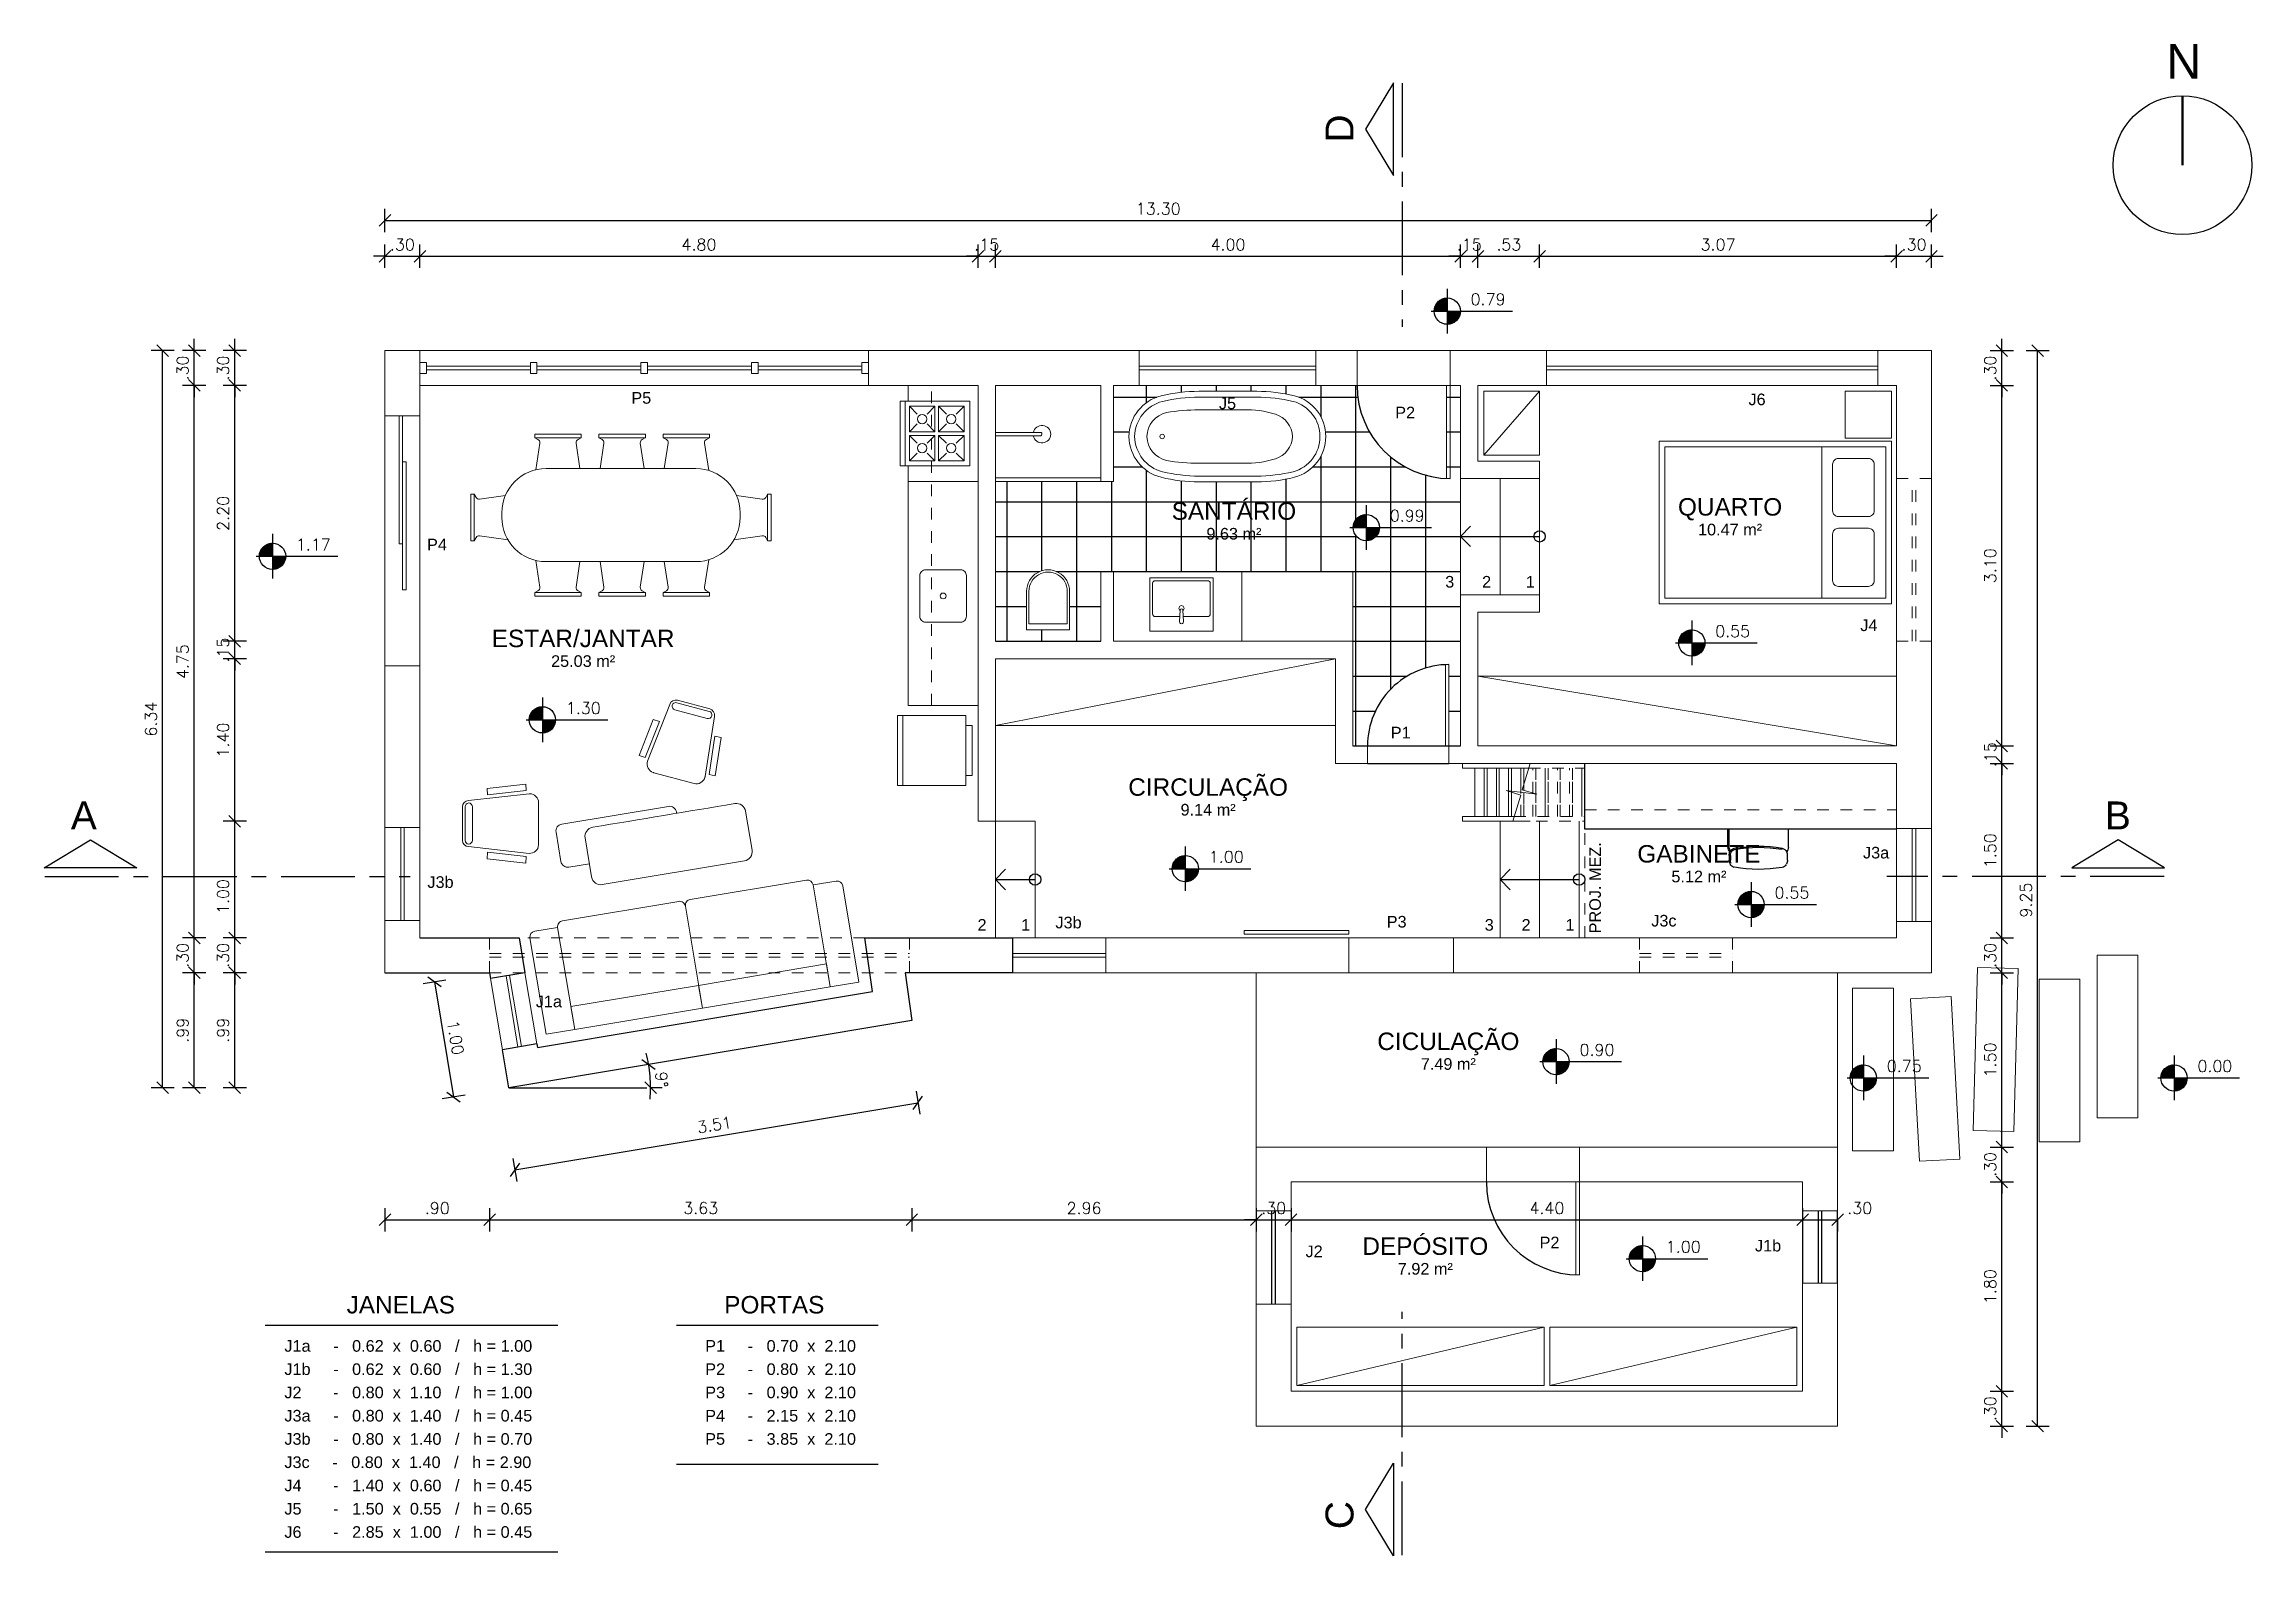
# Model space of a CAD drawing. Header units: metres. Extents: x -2.9 to 16.1, y -10.4 to 2.6.
import ezdxf
from ezdxf.enums import TextEntityAlignment as Align

# ---------------------------------------------------------------- set-up
doc = ezdxf.new("R2010")
doc.units = ezdxf.units.M
for name, pattern in [('CENTER', [50.8, 31.75, -6.35, 6.35, -6.35]), ('DASHDOT', [25.4, 12.7, -6.35, 0, -6.35]), ('DIVIDE', [31.75, 12.7, -6.35, 0, -6.35, 0, -6.35]), ('HIDDEN2', [4.7625, 3.175, -1.5875])]:
    doc.linetypes.add(name, pattern=pattern)
for name, color, linetype in [('Cotas', 8, 'Continuous'), ('DIAG', 8, 'Continuous'), ('Esquadria', 5, 'Continuous'), ('L-CORTE', 7, 'Continuous'), ('LAYOUT', 9, 'Continuous'), ('Parede', 1, 'Continuous'), ('Parede Vista', 4, 'Continuous'), ('Piso', 8, 'Continuous'), ('Projeção Sup', 40, 'DIVIDE'), ('Símbolos', 8, 'Continuous'), ('TXT', 4, 'Continuous'), ('TXT-AREA', 3, 'Continuous'), ('TXT-COMODO', 5, 'Continuous'), ('TXT-ESQ-NUM', 3, 'Continuous')]:
    doc.layers.add(name, color=color, linetype=linetype)
doc.styles.add('Arial', font='arial.ttf')
doc.styles.add('ROMANS', font='romans.shx')
doc.dimstyles.new('COTA', dxfattribs={"dimscale": 50, "dimtxt": 0.002, "dimasz": 0.002, "dimexe": 0.002, "dimexo": 0.002, "dimgap": 0.001, "dimtad": 1, "dimzin": 4, "dimdsep": 46, "dimtxsty": 'ROMANS', "dimblk": 'OBLIQUE', "dimcen": 0.002, "dimadec": 0, "dimazin": 0, "dimtfac": 1, "dimtix": 1, "dimtmove": 2, "dimatfit": 3, "dimfxl": 0.002, "dimfxlon": 1, "dimarcsym": 0})

msp = doc.modelspace()

# ---------------------------------------------------------------- texts
at = {"layer": 'L-CORTE', "color": 7, "style": 'Arial'}
for s, p in [('D', (8.329, 1.788)), ('C', (8.329, -10.134))]:
    msp.add_text(s, height=0.24, rotation=90, dxfattribs=at).set_placement(p)
for s, p in [('A', (-2.702, -4.117)), ('B', (14.791, -4.117))]:
    msp.add_text(s, height=0.24, dxfattribs=at).set_placement(p)
at = {"layer": 'Símbolos', "style": 'Arial'}
msp.add_text('N', height=0.298, dxfattribs=at).set_placement((15.319, 2.337))
at = {"layer": 'TXT', "char_height": 0.1, "attachment_point": 1, "style": 'Arial'}
for s, insert in [('J1a     -   0.62  x  0.60   /   h = 1.00', (-0.865, -8.508)), ('P1     -   0.70  x  2.10', (2.754, -8.508)), ('J1b     -   0.62  x  0.60   /   h = 1.30', (-0.865, -8.708)), ('P2     -   0.80  x  2.10', (2.754, -8.708)), ('J2       -   0.80  x  1.10   /   h = 1.00', (-0.865, -8.908)), ('P3     -   0.90  x  2.10', (2.754, -8.908)), ('J3a     -   0.80  x  1.40   /   h = 0.45', (-0.865, -9.108)), ('P4     -   2.15  x  2.10', (2.754, -9.108)), ('J3b     -   0.80  x  1.40   /   h = 0.70', (-0.865, -9.308)), ('P5     -   3.85  x  2.10', (2.754, -9.308)), ('J3c     -   0.80  x  1.40   /   h = 2.90', (-0.865, -9.508)), ('J4       -   1.40  x  0.60   /   h = 0.45', (-0.865, -9.708)), ('J5       -   1.50  x  0.55   /   h = 0.65', (-0.865, -9.908)), ('J6       -   2.85  x  1.00   /   h = 0.45', (-0.865, -10.108))]:
    msp.add_mtext_dynamic_manual_height_columns(s, width=2.87652, gutter_width=0.5, heights=[0], dxfattribs=dict(at, insert=insert))
at = {"layer": 'TXT-AREA', "style": 'Arial'}
for s, p in [('10.47 m²', (11.568, -1.589)), ('9.63 m²', (7.301, -1.625)), ('25.03 m²', (1.704, -2.72)), ('9.14 m²', (7.079, -3.998)), ('5.12 m²', (11.3, -4.572)), ('7.49 m²', (9.145, -6.184)), ('7.92 m²', (8.947, -7.945))]:
    msp.add_text(s, height=0.1, dxfattribs=at).set_placement(p, align=Align.CENTER)
at = {"layer": 'TXT-COMODO', "style": 'Arial'}
for s, p in [('SANTÁRIO', (7.301, -1.455)), ('QUARTO', (11.568, -1.419)), ('ESTAR/JANTAR', (1.704, -2.55)), ('CIRCULAÇÃO', (7.079, -3.828)), ('GABINETE', (11.3, -4.402)), ('CICULAÇÃO', (9.145, -6.014)), ('DEPÓSITO', (8.947, -7.775)), ('JANELAS', (0.136, -8.279)), ('PORTAS', (3.348, -8.279))]:
    msp.add_text(s, height=0.15, dxfattribs=at).set_placement(p, align=Align.CENTER)
at = {"layer": 'TXT-ESQ-NUM', "color": 3, "style": 'ROMANS'}
for s, p in [('0.79', (9.487, 0.391)), ('0.99', (8.791, -1.47)), ('1.17', (-0.616, -1.718)), ('0.55', (11.59, -2.463)), ('1.30', (1.706, -3.124)), ('1.00', (7.235, -4.403)), ('0.55', (12.1, -4.711)), ('0.90', (10.423, -6.063)), ('0.75', (13.066, -6.202)), ('0.00', (15.737, -6.202)), ('1.00', (11.165, -7.756))]:
    msp.add_text(s, height=0.1, dxfattribs=at).set_placement(p, align=Align.CENTER)
at = {"layer": 'TXT-ESQ-NUM', "style": 'Arial'}
for s, p in [('P5', (2.119, -0.457)), ('J6', (11.726, -0.47)), ('J5', (7.172, -0.504)), ('P2', (8.688, -0.583)), ('P4', (0.362, -1.718)), ('3', (9.118, -2.038)), ('2', (9.435, -2.038)), ('1', (9.812, -2.038)), ('J4', (12.688, -2.412)), ('P1', (8.65, -3.335)), ('J3a', (12.711, -4.367)), ('J3b', (0.365, -4.62)), ('2', (5.096, -4.988)), ('1', (5.472, -4.988)), ('J3b', (5.766, -4.968)), ('P3', (8.615, -4.961)), ('3', (9.458, -4.988)), ('2', (9.775, -4.988)), ('1', (10.152, -4.988)), ('J3c', (10.89, -4.952)), ('J1a', (1.297, -5.646)), ('J2', (7.917, -7.795)), ('P2', (9.93, -7.719)), ('J1b', (11.782, -7.746))]:
    msp.add_text(s, height=0.1, dxfattribs=at).set_placement(p)
msp.add_text('PROJ. MEZ.', height=0.1, rotation=90, dxfattribs=at).set_placement((10.457, -4.619), align=Align.CENTER)

# ---------------------------------------------------------------- blocks, each defined once
blk = doc.blocks.new('*X2')
at = {"color": 0}
for p, q in [((9.157, 7.169), (9.378, 7.389)), ((9.158, 7.178), (9.369, 7.389)), ((9.159, 7.187), (9.359, 7.388)), ((9.16, 7.198), (9.349, 7.387)), ((9.162, 7.208), (9.338, 7.385)), ((9.162, 7.164), (9.382, 7.385)), ((9.164, 7.22), (9.327, 7.383)), ((9.168, 7.232), (9.315, 7.379)), ((9.171, 7.164), (9.382, 7.376)), ((9.173, 7.246), (9.301, 7.374)), ((9.179, 7.261), (9.286, 7.368)), ((9.18, 7.164), (9.382, 7.367)), ((9.189, 7.164), (9.382, 7.358)), ((9.19, 7.28), (9.266, 7.357)), ((9.197, 7.164), (9.382, 7.349)), ((9.206, 7.164), (9.382, 7.341)), ((9.214, 7.313), (9.233, 7.333)), ((9.215, 7.164), (9.382, 7.332)), ((9.224, 7.164), (9.382, 7.323)), ((9.233, 7.164), (9.382, 7.314)), ((9.242, 7.164), (9.382, 7.305)), ((9.25, 7.164), (9.382, 7.296)), ((9.259, 7.164), (9.382, 7.288)), ((9.268, 7.164), (9.382, 7.279)), ((9.277, 7.164), (9.382, 7.27)), ((9.286, 7.164), (9.382, 7.261)), ((9.295, 7.164), (9.382, 7.252)), ((9.303, 7.164), (9.382, 7.243)), ((9.312, 7.164), (9.382, 7.235)), ((9.321, 7.164), (9.382, 7.226)), ((9.33, 7.164), (9.382, 7.217)), ((9.339, 7.164), (9.382, 7.208)), ((9.348, 7.164), (9.382, 7.199)), ((9.356, 7.164), (9.382, 7.19)), ((9.365, 7.164), (9.382, 7.181)), ((9.374, 7.164), (9.382, 7.173))]:
    blk.add_line(p, q, dxfattribs=at)
blk = doc.blocks.new('NIVEL-PB')
at = {"layer": 'TXT', "color": 3}
for p, q in [((0, 0.192), (0, 0.14)), ((-0.14, 0), (0, 0)), ((0, 0.14), (0, 0)), ((0, 0), (0.14, 0)), ((0, 0), (0, -0.14)), ((0.14, 0), (0.562, 0)), ((0, -0.14), (0, -0.191))]:
    blk.add_line(p, q, dxfattribs=at)
blk.add_circle((0, 0), 0.113, dxfattribs=at)
at = {"layer": 'TXT', "color": 3, "xscale": 0.5, "yscale": 0.5, "zscale": 0.5}
blk.add_blockref('*X2', (-4.691, -3.582), dxfattribs=at)
at = {"layer": 'TXT', "color": 3, "xscale": 0.5, "yscale": 0.5, "zscale": 0.5, "rotation": 180}
blk.add_blockref('*X2', (4.691, 3.582), dxfattribs=at)
blk = doc.blocks.new('CESCRIT2')
for p, q in [((-0.25, -0.136), (-0.25, -0.096)), ((-0.24, -0.136), (-0.24, -0.096)), ((0.249, -0.136), (0.249, -0.096)), ((-0.261, -0.206), (-0.261, -0.216)), ((-0.261, -0.216), (-0.261, -0.362)), ((-0.251, -0.216), (-0.251, -0.362)), ((-0.251, -0.216), (-0.251, -0.23)), ((0.259, -0.206), (0.259, -0.216)), ((0.259, -0.216), (0.259, -0.362))]:
    blk.add_line(p, q)
for centre, radius, start, end in [((-0.169, -0.218), 0.0926, 145.2326, 172.2679), ((-0.169, -0.218), 0.0826, 149.0289, 188.1874), ((-0.17, -0.096), 0.08, 155.4438, 180), ((-0.171, -0.136), 0.0798, 179.5986, 204.1898), ((-0.198, -0.083), 0.05, 100.0049, 155.4438), ((-0.198, -0.148), 0.05, 204.5562, 259.9951), ((-0.17, -0.096), 0.07, 155.4438, 180), ((-0.171, -0.136), 0.0698, 179.5986, 204.1898), ((-0.198, -0.148), 0.04, 204.5562, 259.9951), ((0.003, -1.219), 1.203, 80.3315, 100.0049), ((0.003, 0.989), 1.195, 260.0007, 279.6631), ((0.196, -0.082), 0.05, 27.0094, 80.3315), ((0.197, -0.148), 0.05, 280.0049, 335.4438), ((0.17, -0.096), 0.08, 0, 27.0094), ((0.169, -0.136), 0.08, 335.4438, 0), ((0.168, -0.218), 0.0926, 7.7321, 34.7674), ((0.003, 0.989), 1.205, 260.0007, 279.6631)]:
    blk.add_arc(centre, radius, start, end)
blk = doc.blocks.new('_Oblique')
at = {"color": 0, "linetype": 'ByBlock', "lineweight": -2}
blk.add_line((-0.5, -0.5), (0.5, 0.5), dxfattribs=at)
blk = doc.blocks.new('*D5')
at = {"layer": 'Cotas', "color": 0, "lineweight": -2, "transparency": 16777216}
for p, q in [((-1.192, -5.35), (-1.392, -5.35)), ((-1.292, -6.338), (-1.292, -5.35)), ((-1.192, -6.338), (-1.392, -6.338))]:
    blk.add_line(p, q, dxfattribs=at)
at = {"layer": 'Defpoints', "color": 0, "transparency": 16777216}
for p in [(-1.292, -5.35), (0.81, -5.35), (1.875, -6.338)]:
    blk.add_point(p, dxfattribs=at)
at = {"layer": 'Cotas', "color": 0, "lineweight": -2, "transparency": 16777216, "xscale": 0.1, "yscale": 0.1, "zscale": 0.1}
for p, rotation in [((-1.292, -5.35), 90), ((-1.292, -6.338), 270)]:
    blk.add_blockref('_Oblique', p, dxfattribs=dict(at, rotation=rotation))
at = {"layer": 'Cotas', "color": 0, "transparency": 16777216, "insert": (-1.392, -5.844), "char_height": 0.1, "attachment_point": 5, "rotation": 90, "style": 'ROMANS'}
blk.add_mtext('.99', dxfattribs=at)
blk = doc.blocks.new('*D6')
at = {"layer": 'Cotas', "color": 0, "lineweight": -2, "transparency": 16777216}
for p, q in [((-1.192, -5.05), (-1.392, -5.05)), ((-1.292, -5.05), (-1.292, -4.95)), ((-1.292, -5.35), (-1.292, -5.05)), ((-1.192, -5.35), (-1.392, -5.35)), ((-1.292, -5.35), (-1.292, -5.45))]:
    blk.add_line(p, q, dxfattribs=at)
at = {"layer": 'Defpoints', "color": 0, "transparency": 16777216}
for p in [(-1.292, -5.05), (1.11, -5.05), (0.81, -5.35)]:
    blk.add_point(p, dxfattribs=at)
at = {"layer": 'Cotas', "color": 0, "lineweight": -2, "transparency": 16777216, "xscale": 0.1, "yscale": 0.1, "zscale": 0.1}
for p, rotation in [((-1.292, -5.05), 270), ((-1.292, -5.35), 90)]:
    blk.add_blockref('_Oblique', p, dxfattribs=dict(at, rotation=rotation))
at = {"layer": 'Cotas', "color": 0, "transparency": 16777216, "insert": (-1.392, -5.2), "char_height": 0.1, "attachment_point": 5, "rotation": 90, "style": 'ROMANS'}
blk.add_mtext('.30', dxfattribs=at)
blk = doc.blocks.new('*D7')
at = {"layer": 'Cotas', "color": 0, "lineweight": -2, "transparency": 16777216}
for p, q in [((-1.192, -4.047), (-1.392, -4.047)), ((-1.292, -5.05), (-1.292, -4.047)), ((-1.192, -5.05), (-1.392, -5.05))]:
    blk.add_line(p, q, dxfattribs=at)
at = {"layer": 'Defpoints', "color": 0, "transparency": 16777216}
for p in [(-1.292, -4.047), (5.91, -4.047), (1.11, -5.05)]:
    blk.add_point(p, dxfattribs=at)
at = {"layer": 'Cotas', "color": 0, "lineweight": -2, "transparency": 16777216, "xscale": 0.1, "yscale": 0.1, "zscale": 0.1}
for p, rotation in [((-1.292, -4.047), 90), ((-1.292, -5.05), 270)]:
    blk.add_blockref('_Oblique', p, dxfattribs=dict(at, rotation=rotation))
at = {"layer": 'Cotas', "color": 0, "transparency": 16777216, "insert": (-1.392, -4.694), "char_height": 0.1, "attachment_point": 5, "rotation": 90, "style": 'ROMANS'}
blk.add_mtext('1.00', dxfattribs=at)
blk = doc.blocks.new('*D8')
at = {"layer": 'Cotas', "color": 0, "lineweight": -2, "transparency": 16777216}
for p, q in [((-1.192, -2.65), (-1.392, -2.65)), ((-1.292, -4.047), (-1.292, -2.65)), ((-1.192, -4.047), (-1.392, -4.047))]:
    blk.add_line(p, q, dxfattribs=at)
at = {"layer": 'Defpoints', "color": 0, "transparency": 16777216}
for p in [(-1.292, -2.65), (6.06, -2.65), (5.91, -4.047)]:
    blk.add_point(p, dxfattribs=at)
at = {"layer": 'Cotas', "color": 0, "lineweight": -2, "transparency": 16777216, "xscale": 0.1, "yscale": 0.1, "zscale": 0.1}
for p, rotation in [((-1.292, -2.65), 90), ((-1.292, -4.047), 270)]:
    blk.add_blockref('_Oblique', p, dxfattribs=dict(at, rotation=rotation))
at = {"layer": 'Cotas', "color": 0, "transparency": 16777216, "insert": (-1.392, -3.349), "char_height": 0.1, "attachment_point": 5, "rotation": 90, "style": 'ROMANS'}
blk.add_mtext('1.40', dxfattribs=at)
blk = doc.blocks.new('*D9')
at = {"layer": 'Cotas', "color": 0, "lineweight": -2, "transparency": 16777216}
for p, q in [((-1.292, -2.5), (-1.292, -2.4)), ((-1.192, -2.5), (-1.392, -2.5)), ((-1.192, -2.65), (-1.392, -2.65)), ((-1.292, -2.65), (-1.292, -2.5)), ((-1.292, -2.65), (-1.292, -2.75))]:
    blk.add_line(p, q, dxfattribs=at)
at = {"layer": 'Defpoints', "color": 0, "transparency": 16777216}
for p in [(-1.292, -2.5), (6.06, -2.5), (6.06, -2.65)]:
    blk.add_point(p, dxfattribs=at)
at = {"layer": 'Cotas', "color": 0, "lineweight": -2, "transparency": 16777216, "xscale": 0.1, "yscale": 0.1, "zscale": 0.1}
for p, rotation in [((-1.292, -2.5), 270), ((-1.292, -2.65), 90)]:
    blk.add_blockref('_Oblique', p, dxfattribs=dict(at, rotation=rotation))
at = {"layer": 'Cotas', "color": 0, "transparency": 16777216, "insert": (-1.392, -2.575), "char_height": 0.1, "attachment_point": 5, "rotation": 90, "style": 'ROMANS'}
blk.add_mtext('.15', dxfattribs=at)
blk = doc.blocks.new('*D10')
at = {"layer": 'Cotas', "color": 0, "lineweight": -2, "transparency": 16777216}
for p, q in [((-1.192, -0.3), (-1.392, -0.3)), ((-1.292, -2.5), (-1.292, -0.3)), ((-1.192, -2.5), (-1.392, -2.5))]:
    blk.add_line(p, q, dxfattribs=at)
at = {"layer": 'Defpoints', "color": 0, "transparency": 16777216}
for p in [(-1.292, -0.3), (6.06, -0.3), (6.06, -2.5)]:
    blk.add_point(p, dxfattribs=at)
at = {"layer": 'Cotas', "color": 0, "lineweight": -2, "transparency": 16777216, "xscale": 0.1, "yscale": 0.1, "zscale": 0.1}
for p, rotation in [((-1.292, -0.3), 90), ((-1.292, -2.5), 270)]:
    blk.add_blockref('_Oblique', p, dxfattribs=dict(at, rotation=rotation))
at = {"layer": 'Cotas', "color": 0, "transparency": 16777216, "insert": (-1.392, -1.4), "char_height": 0.1, "attachment_point": 5, "rotation": 90, "style": 'ROMANS'}
blk.add_mtext('2.20', dxfattribs=at)
blk = doc.blocks.new('*D11')
at = {"layer": 'Cotas', "color": 0, "lineweight": -2, "transparency": 16777216}
for p, q in [((-1.192, 0), (-1.392, 0)), ((-1.292, 0), (-1.292, 0.1)), ((-1.292, -0.3), (-1.292, 0)), ((-1.192, -0.3), (-1.392, -0.3)), ((-1.292, -0.3), (-1.292, -0.4))]:
    blk.add_line(p, q, dxfattribs=at)
at = {"layer": 'Defpoints', "color": 0, "transparency": 16777216}
for p in [(-1.292, 0), (7.297, 0), (6.06, -0.3)]:
    blk.add_point(p, dxfattribs=at)
at = {"layer": 'Cotas', "color": 0, "lineweight": -2, "transparency": 16777216, "xscale": 0.1, "yscale": 0.1, "zscale": 0.1}
for p, rotation in [((-1.292, 0), 270), ((-1.292, -0.3), 90)]:
    blk.add_blockref('_Oblique', p, dxfattribs=dict(at, rotation=rotation))
at = {"layer": 'Cotas', "color": 0, "transparency": 16777216, "insert": (-1.392, -0.15), "char_height": 0.1, "attachment_point": 5, "rotation": 90, "style": 'ROMANS'}
blk.add_mtext('.30', dxfattribs=at)
blk = doc.blocks.new('*D12')
at = {"layer": 'Cotas', "color": 0, "lineweight": -2, "transparency": 16777216}
for p, q in [((-1.54, -5.35), (-1.74, -5.35)), ((-1.64, -6.338), (-1.64, -5.35)), ((-1.54, -6.338), (-1.74, -6.338))]:
    blk.add_line(p, q, dxfattribs=at)
at = {"layer": 'Defpoints', "color": 0, "transparency": 16777216}
for p in [(-1.64, -5.35), (0.81, -5.35), (1.875, -6.338)]:
    blk.add_point(p, dxfattribs=at)
at = {"layer": 'Cotas', "color": 0, "lineweight": -2, "transparency": 16777216, "xscale": 0.1, "yscale": 0.1, "zscale": 0.1}
for p, rotation in [((-1.64, -5.35), 90), ((-1.64, -6.338), 270)]:
    blk.add_blockref('_Oblique', p, dxfattribs=dict(at, rotation=rotation))
at = {"layer": 'Cotas', "color": 0, "transparency": 16777216, "insert": (-1.74, -5.844), "char_height": 0.1, "attachment_point": 5, "rotation": 90, "style": 'ROMANS'}
blk.add_mtext('.99', dxfattribs=at)
blk = doc.blocks.new('*D13')
at = {"layer": 'Cotas', "color": 0, "lineweight": -2, "transparency": 16777216}
for p, q in [((-1.54, -5.05), (-1.74, -5.05)), ((-1.64, -5.05), (-1.64, -4.95)), ((-1.64, -5.35), (-1.64, -5.05)), ((-1.54, -5.35), (-1.74, -5.35)), ((-1.64, -5.35), (-1.64, -5.45))]:
    blk.add_line(p, q, dxfattribs=at)
at = {"layer": 'Defpoints', "color": 0, "transparency": 16777216}
for p in [(-1.64, -5.05), (1.11, -5.05), (0.81, -5.35)]:
    blk.add_point(p, dxfattribs=at)
at = {"layer": 'Cotas', "color": 0, "lineweight": -2, "transparency": 16777216, "xscale": 0.1, "yscale": 0.1, "zscale": 0.1}
for p, rotation in [((-1.64, -5.05), 270), ((-1.64, -5.35), 90)]:
    blk.add_blockref('_Oblique', p, dxfattribs=dict(at, rotation=rotation))
at = {"layer": 'Cotas', "color": 0, "transparency": 16777216, "insert": (-1.74, -5.2), "char_height": 0.1, "attachment_point": 5, "rotation": 90, "style": 'ROMANS'}
blk.add_mtext('.30', dxfattribs=at)
blk = doc.blocks.new('*D14')
at = {"layer": 'Cotas', "color": 0, "lineweight": -2, "transparency": 16777216}
for p, q in [((-1.54, -0.3), (-1.74, -0.3)), ((-1.64, -5.05), (-1.64, -0.3)), ((-1.54, -5.05), (-1.74, -5.05))]:
    blk.add_line(p, q, dxfattribs=at)
at = {"layer": 'Defpoints', "color": 0, "transparency": 16777216}
for p in [(-1.64, -0.3), (1.11, -0.3), (1.11, -5.05)]:
    blk.add_point(p, dxfattribs=at)
at = {"layer": 'Cotas', "color": 0, "lineweight": -2, "transparency": 16777216, "xscale": 0.1, "yscale": 0.1, "zscale": 0.1}
for p, rotation in [((-1.64, -0.3), 90), ((-1.64, -5.05), 270)]:
    blk.add_blockref('_Oblique', p, dxfattribs=dict(at, rotation=rotation))
at = {"layer": 'Cotas', "color": 0, "transparency": 16777216, "insert": (-1.74, -2.675), "char_height": 0.1, "attachment_point": 5, "rotation": 90, "style": 'ROMANS'}
blk.add_mtext('4.75', dxfattribs=at)
blk = doc.blocks.new('*D15')
at = {"layer": 'Cotas', "color": 0, "lineweight": -2, "transparency": 16777216}
for p, q in [((-1.54, 0), (-1.74, 0)), ((-1.64, 0), (-1.64, 0.1)), ((-1.64, -0.3), (-1.64, 0)), ((-1.54, -0.3), (-1.74, -0.3)), ((-1.64, -0.3), (-1.64, -0.4))]:
    blk.add_line(p, q, dxfattribs=at)
at = {"layer": 'Defpoints', "color": 0, "transparency": 16777216}
for p in [(-1.64, 0), (1.11, 0), (1.11, -0.3)]:
    blk.add_point(p, dxfattribs=at)
at = {"layer": 'Cotas', "color": 0, "lineweight": -2, "transparency": 16777216, "xscale": 0.1, "yscale": 0.1, "zscale": 0.1}
for p, rotation in [((-1.64, 0), 270), ((-1.64, -0.3), 90)]:
    blk.add_blockref('_Oblique', p, dxfattribs=dict(at, rotation=rotation))
at = {"layer": 'Cotas', "color": 0, "transparency": 16777216, "insert": (-1.74, -0.15), "char_height": 0.1, "attachment_point": 5, "rotation": 90, "style": 'ROMANS'}
blk.add_mtext('.30', dxfattribs=at)
blk = doc.blocks.new('*D16')
at = {"layer": 'Cotas', "color": 0, "lineweight": -2, "transparency": 16777216}
for p, q in [((-1.812, 0), (-2.012, 0)), ((-1.912, -6.338), (-1.912, 0)), ((-1.812, -6.338), (-2.012, -6.338))]:
    blk.add_line(p, q, dxfattribs=at)
at = {"layer": 'Defpoints', "color": 0, "transparency": 16777216}
for p in [(0.81, 0), (-1.912, 0), (1.875, -6.338)]:
    blk.add_point(p, dxfattribs=at)
at = {"layer": 'Cotas', "color": 0, "lineweight": -2, "transparency": 16777216, "xscale": 0.1, "yscale": 0.1, "zscale": 0.1}
for p, rotation in [((-1.912, 0), 90), ((-1.912, -6.338), 270)]:
    blk.add_blockref('_Oblique', p, dxfattribs=dict(at, rotation=rotation))
at = {"layer": 'Cotas', "color": 0, "transparency": 16777216, "insert": (-2.012, -3.169), "char_height": 0.1, "attachment_point": 5, "rotation": 90, "style": 'ROMANS'}
blk.add_mtext('6.34', dxfattribs=at)
blk = doc.blocks.new('*D17')
at = {"layer": 'Cotas', "color": 0, "lineweight": -2, "transparency": 16777216}
for p, q in [((0.524, -5.413), (0.327, -5.446)), ((0.426, -5.429), (0.59, -6.417)), ((0.689, -6.401), (0.492, -6.434))]:
    blk.add_line(p, q, dxfattribs=at)
at = {"layer": 'Defpoints', "color": 0, "transparency": 16777216}
for p in [(0.9, -5.35), (0.59, -6.417), (1.065, -6.338)]:
    blk.add_point(p, dxfattribs=at)
at = {"layer": 'Cotas', "color": 0, "lineweight": -2, "transparency": 16777216, "xscale": 0.1, "yscale": 0.1, "zscale": 0.1}
for p, rotation in [((0.426, -5.429), 99.47307017202658), ((0.59, -6.417), 279.4730701720266)]:
    blk.add_blockref('_Oblique', p, dxfattribs=dict(at, rotation=rotation))
at = {"layer": 'Cotas', "color": 0, "transparency": 16777216, "insert": (0.607, -5.907), "char_height": 0.1, "attachment_point": 5, "rotation": 279.4731, "style": 'ROMANS'}
blk.add_mtext('1.00', dxfattribs=at)
blk = doc.blocks.new('*D18')
at = {"layer": 'Cotas', "color": 0, "lineweight": -2, "transparency": 16777216}
for p, q in [((4.567, -6.368), (4.599, -6.565)), ((1.117, -7.045), (4.583, -6.467)), ((1.1, -6.946), (1.133, -7.143))]:
    blk.add_line(p, q, dxfattribs=at)
at = {"layer": 'Defpoints', "color": 0, "transparency": 16777216}
for p in [(4.531, -6.156), (4.583, -6.467), (1.065, -6.734)]:
    blk.add_point(p, dxfattribs=at)
at = {"layer": 'Cotas', "color": 0, "lineweight": -2, "transparency": 16777216, "xscale": 0.1, "yscale": 0.1, "zscale": 0.1}
for p, rotation in [((4.583, -6.467), 9.466397071998902), ((1.117, -7.045), 189.4663970719989)]:
    blk.add_blockref('_Oblique', p, dxfattribs=dict(at, rotation=rotation))
at = {"layer": 'Cotas', "color": 0, "transparency": 16777216, "insert": (2.833, -6.657), "char_height": 0.1, "attachment_point": 5, "rotation": 9.4664, "style": 'ROMANS'}
blk.add_mtext('3.51', dxfattribs=at)
blk = doc.blocks.new('*D19')
at = {"layer": 'Cotas', "color": 0, "lineweight": -2, "transparency": 16777216}
blk.add_line((2.384, -6.338), (2.284, -6.338), dxfattribs=at)
for start, end in [(9.4664, 14.1672), (0, 9.4664), (355.2992, 0)]:
    blk.add_arc((1.065, -6.338), 1.219, start, end, dxfattribs=at)
at = {"layer": 'Defpoints', "color": 0, "transparency": 16777216}
for p in [(4.531, -5.76), (2.277, -6.204), (1.065, -6.338), (1.065, -6.338), (2.252, -6.338)]:
    blk.add_point(p, dxfattribs=at)
at = {"layer": 'Cotas', "color": 0, "lineweight": -2, "transparency": 16777216, "xscale": 0.1, "yscale": 0.1, "zscale": 0.1}
for p, rotation in [((2.267, -6.137), 279.466397071999), ((2.284, -6.338), 89.99999999999997)]:
    blk.add_blockref('_Oblique', p, dxfattribs=dict(at, rotation=rotation))
at = {"layer": 'Cotas', "color": 0, "transparency": 16777216, "insert": (2.379, -6.268), "char_height": 0.1, "attachment_point": 5, "rotation": 273.0294, "style": 'ROMANS'}
blk.add_mtext('9°', dxfattribs=at)
blk = doc.blocks.new('*D20')
at = {"layer": 'Cotas', "color": 0, "lineweight": -2, "transparency": 16777216}
for p, q in [((0, 0.811), (-0.1, 0.811)), ((0, 0.711), (0, 0.911)), ((0, 0.811), (0.3, 0.811)), ((0.3, 0.711), (0.3, 0.911)), ((0.3, 0.811), (0.4, 0.811))]:
    blk.add_line(p, q, dxfattribs=at)
at = {"layer": 'Defpoints', "color": 0, "transparency": 16777216}
for p in [(0.3, 0.811), (0, 0.157), (0.3, 0.157)]:
    blk.add_point(p, dxfattribs=at)
at = {"layer": 'Cotas', "color": 0, "lineweight": -2, "transparency": 16777216, "xscale": 0.1, "yscale": 0.1, "zscale": 0.1}
blk.add_blockref('_Oblique', (0, 0.811), dxfattribs=at)
at = {"layer": 'Cotas', "color": 0, "lineweight": -2, "transparency": 16777216, "xscale": 0.1, "yscale": 0.1, "zscale": 0.1, "rotation": 180}
blk.add_blockref('_Oblique', (0.3, 0.811), dxfattribs=at)
at = {"layer": 'Cotas', "color": 0, "transparency": 16777216, "insert": (0.15, 0.911), "char_height": 0.1, "attachment_point": 5, "style": 'ROMANS'}
blk.add_mtext('.30', dxfattribs=at)
blk = doc.blocks.new('*D21')
at = {"layer": 'Cotas', "color": 0, "lineweight": -2, "transparency": 16777216}
for p, q in [((0.3, 0.711), (0.3, 0.911)), ((0.3, 0.811), (5.1, 0.811)), ((5.1, 0.711), (5.1, 0.911))]:
    blk.add_line(p, q, dxfattribs=at)
at = {"layer": 'Defpoints', "color": 0, "transparency": 16777216}
for p in [(5.1, 0.811), (0.3, 0.157), (5.1, -0.143)]:
    blk.add_point(p, dxfattribs=at)
at = {"layer": 'Cotas', "color": 0, "lineweight": -2, "transparency": 16777216, "xscale": 0.1, "yscale": 0.1, "zscale": 0.1, "rotation": 180}
blk.add_blockref('_Oblique', (0.3, 0.811), dxfattribs=at)
at = {"layer": 'Cotas', "color": 0, "lineweight": -2, "transparency": 16777216, "xscale": 0.1, "yscale": 0.1, "zscale": 0.1}
blk.add_blockref('_Oblique', (5.1, 0.811), dxfattribs=at)
at = {"layer": 'Cotas', "color": 0, "transparency": 16777216, "insert": (2.7, 0.911), "char_height": 0.1, "attachment_point": 5, "style": 'ROMANS'}
blk.add_mtext('4.80', dxfattribs=at)
blk = doc.blocks.new('*D22')
at = {"layer": 'Cotas', "color": 0, "lineweight": -2, "transparency": 16777216}
for p, q in [((5.1, 0.811), (5, 0.811)), ((5.1, 0.711), (5.1, 0.911)), ((5.1, 0.811), (5.25, 0.811)), ((5.25, 0.711), (5.25, 0.911)), ((5.25, 0.811), (5.35, 0.811))]:
    blk.add_line(p, q, dxfattribs=at)
at = {"layer": 'Defpoints', "color": 0, "transparency": 16777216}
for p in [(5.25, 0.811), (5.1, -0.143), (5.25, -0.143)]:
    blk.add_point(p, dxfattribs=at)
at = {"layer": 'Cotas', "color": 0, "lineweight": -2, "transparency": 16777216, "xscale": 0.1, "yscale": 0.1, "zscale": 0.1}
blk.add_blockref('_Oblique', (5.1, 0.811), dxfattribs=at)
at = {"layer": 'Cotas', "color": 0, "lineweight": -2, "transparency": 16777216, "xscale": 0.1, "yscale": 0.1, "zscale": 0.1, "rotation": 180}
blk.add_blockref('_Oblique', (5.25, 0.811), dxfattribs=at)
at = {"layer": 'Cotas', "color": 0, "transparency": 16777216, "insert": (5.175, 0.911), "char_height": 0.1, "attachment_point": 5, "style": 'ROMANS'}
blk.add_mtext('.15', dxfattribs=at)
blk = doc.blocks.new('*D23')
at = {"layer": 'Cotas', "color": 0, "lineweight": -2, "transparency": 16777216}
for p, q in [((5.25, 0.711), (5.25, 0.911)), ((5.25, 0.811), (9.25, 0.811)), ((9.25, 0.711), (9.25, 0.911))]:
    blk.add_line(p, q, dxfattribs=at)
at = {"layer": 'Defpoints', "color": 0, "transparency": 16777216}
for p in [(9.25, 0.811), (5.25, -0.143), (9.25, -0.143)]:
    blk.add_point(p, dxfattribs=at)
at = {"layer": 'Cotas', "color": 0, "lineweight": -2, "transparency": 16777216, "xscale": 0.1, "yscale": 0.1, "zscale": 0.1, "rotation": 180}
blk.add_blockref('_Oblique', (5.25, 0.811), dxfattribs=at)
at = {"layer": 'Cotas', "color": 0, "lineweight": -2, "transparency": 16777216, "xscale": 0.1, "yscale": 0.1, "zscale": 0.1}
blk.add_blockref('_Oblique', (9.25, 0.811), dxfattribs=at)
at = {"layer": 'Cotas', "color": 0, "transparency": 16777216, "insert": (7.25, 0.911), "char_height": 0.1, "attachment_point": 5, "style": 'ROMANS'}
blk.add_mtext('4.00', dxfattribs=at)
blk = doc.blocks.new('*D24')
at = {"layer": 'Cotas', "color": 0, "lineweight": -2, "transparency": 16777216}
for p, q in [((9.25, 0.811), (9.15, 0.811)), ((9.25, 0.711), (9.25, 0.911)), ((9.25, 0.811), (9.4, 0.811)), ((9.4, 0.711), (9.4, 0.911)), ((9.4, 0.811), (9.5, 0.811))]:
    blk.add_line(p, q, dxfattribs=at)
at = {"layer": 'Defpoints', "color": 0, "transparency": 16777216}
for p in [(9.4, 0.811), (9.25, -0.143), (9.4, -0.143)]:
    blk.add_point(p, dxfattribs=at)
at = {"layer": 'Cotas', "color": 0, "lineweight": -2, "transparency": 16777216, "xscale": 0.1, "yscale": 0.1, "zscale": 0.1}
blk.add_blockref('_Oblique', (9.25, 0.811), dxfattribs=at)
at = {"layer": 'Cotas', "color": 0, "lineweight": -2, "transparency": 16777216, "xscale": 0.1, "yscale": 0.1, "zscale": 0.1, "rotation": 180}
blk.add_blockref('_Oblique', (9.4, 0.811), dxfattribs=at)
at = {"layer": 'Cotas', "color": 0, "transparency": 16777216, "insert": (9.325, 0.911), "char_height": 0.1, "attachment_point": 5, "style": 'ROMANS'}
blk.add_mtext('.15', dxfattribs=at)
blk = doc.blocks.new('*D25')
at = {"layer": 'Cotas', "color": 0, "lineweight": -2, "transparency": 16777216}
for p, q in [((9.4, 0.711), (9.4, 0.911)), ((9.4, 0.811), (9.93, 0.811)), ((9.93, 0.711), (9.93, 0.911))]:
    blk.add_line(p, q, dxfattribs=at)
at = {"layer": 'Defpoints', "color": 0, "transparency": 16777216}
for p in [(9.93, 0.811), (9.4, -0.143), (9.93, -0.793)]:
    blk.add_point(p, dxfattribs=at)
at = {"layer": 'Cotas', "color": 0, "lineweight": -2, "transparency": 16777216, "xscale": 0.1, "yscale": 0.1, "zscale": 0.1, "rotation": 180}
blk.add_blockref('_Oblique', (9.4, 0.811), dxfattribs=at)
at = {"layer": 'Cotas', "color": 0, "lineweight": -2, "transparency": 16777216, "xscale": 0.1, "yscale": 0.1, "zscale": 0.1}
blk.add_blockref('_Oblique', (9.93, 0.811), dxfattribs=at)
at = {"layer": 'Cotas', "color": 0, "transparency": 16777216, "insert": (9.665, 0.911), "char_height": 0.1, "attachment_point": 5, "style": 'ROMANS'}
blk.add_mtext('.53', dxfattribs=at)
blk = doc.blocks.new('*D26')
at = {"layer": 'Cotas', "color": 0, "lineweight": -2, "transparency": 16777216}
for p, q in [((9.93, 0.711), (9.93, 0.911)), ((9.93, 0.811), (13, 0.811)), ((13, 0.711), (13, 0.911))]:
    blk.add_line(p, q, dxfattribs=at)
at = {"layer": 'Defpoints', "color": 0, "transparency": 16777216}
for p in [(13, 0.811), (13, -0.143), (9.93, -0.793)]:
    blk.add_point(p, dxfattribs=at)
at = {"layer": 'Cotas', "color": 0, "lineweight": -2, "transparency": 16777216, "xscale": 0.1, "yscale": 0.1, "zscale": 0.1, "rotation": 180}
blk.add_blockref('_Oblique', (9.93, 0.811), dxfattribs=at)
at = {"layer": 'Cotas', "color": 0, "lineweight": -2, "transparency": 16777216, "xscale": 0.1, "yscale": 0.1, "zscale": 0.1}
blk.add_blockref('_Oblique', (13, 0.811), dxfattribs=at)
at = {"layer": 'Cotas', "color": 0, "transparency": 16777216, "insert": (11.465, 0.911), "char_height": 0.1, "attachment_point": 5, "style": 'ROMANS'}
blk.add_mtext('3.07', dxfattribs=at)
blk = doc.blocks.new('*D27')
at = {"layer": 'Cotas', "color": 0, "lineweight": -2, "transparency": 16777216}
for p, q in [((13, 0.811), (12.9, 0.811)), ((13, 0.711), (13, 0.911)), ((13, 0.811), (13.3, 0.811)), ((13.3, 0.711), (13.3, 0.911)), ((13.3, 0.811), (13.4, 0.811))]:
    blk.add_line(p, q, dxfattribs=at)
at = {"layer": 'Defpoints', "color": 0, "transparency": 16777216}
for p in [(13.3, 0.811), (13.3, 0.157), (13, -0.143)]:
    blk.add_point(p, dxfattribs=at)
at = {"layer": 'Cotas', "color": 0, "lineweight": -2, "transparency": 16777216, "xscale": 0.1, "yscale": 0.1, "zscale": 0.1}
blk.add_blockref('_Oblique', (13, 0.811), dxfattribs=at)
at = {"layer": 'Cotas', "color": 0, "lineweight": -2, "transparency": 16777216, "xscale": 0.1, "yscale": 0.1, "zscale": 0.1, "rotation": 180}
blk.add_blockref('_Oblique', (13.3, 0.811), dxfattribs=at)
at = {"layer": 'Cotas', "color": 0, "transparency": 16777216, "insert": (13.15, 0.911), "char_height": 0.1, "attachment_point": 5, "style": 'ROMANS'}
blk.add_mtext('.30', dxfattribs=at)
blk = doc.blocks.new('*D28')
at = {"layer": 'Cotas', "color": 0, "lineweight": -2, "transparency": 16777216}
for p, q in [((0, 1.019), (0, 1.219)), ((13.3, 1.019), (13.3, 1.219)), ((0, 1.119), (13.3, 1.119))]:
    blk.add_line(p, q, dxfattribs=at)
at = {"layer": 'Defpoints', "color": 0, "transparency": 16777216}
for p in [(13.3, 1.119), (0, -0.085), (13.3, -0.085)]:
    blk.add_point(p, dxfattribs=at)
at = {"layer": 'Cotas', "color": 0, "lineweight": -2, "transparency": 16777216, "xscale": 0.1, "yscale": 0.1, "zscale": 0.1, "rotation": 180}
blk.add_blockref('_Oblique', (0, 1.119), dxfattribs=at)
at = {"layer": 'Cotas', "color": 0, "lineweight": -2, "transparency": 16777216, "xscale": 0.1, "yscale": 0.1, "zscale": 0.1}
blk.add_blockref('_Oblique', (13.3, 1.119), dxfattribs=at)
at = {"layer": 'Cotas', "color": 0, "transparency": 16777216, "insert": (6.65, 1.219), "char_height": 0.1, "attachment_point": 5, "style": 'ROMANS'}
blk.add_mtext('13.30', dxfattribs=at)
blk = doc.blocks.new('*D29')
at = {"layer": 'Cotas', "color": 0, "lineweight": -2, "transparency": 16777216}
for p, q in [((0, -7.373), (0, -7.573)), ((0.9, -7.373), (0.9, -7.573)), ((0, -7.473), (0.9, -7.473))]:
    blk.add_line(p, q, dxfattribs=at)
at = {"layer": 'Defpoints', "color": 0, "transparency": 16777216}
for p in [(0, -5.35), (0.9, -5.35), (0.9, -7.473)]:
    blk.add_point(p, dxfattribs=at)
at = {"layer": 'Cotas', "color": 0, "lineweight": -2, "transparency": 16777216, "xscale": 0.1, "yscale": 0.1, "zscale": 0.1, "rotation": 180}
blk.add_blockref('_Oblique', (0, -7.473), dxfattribs=at)
at = {"layer": 'Cotas', "color": 0, "lineweight": -2, "transparency": 16777216, "xscale": 0.1, "yscale": 0.1, "zscale": 0.1}
blk.add_blockref('_Oblique', (0.9, -7.473), dxfattribs=at)
at = {"layer": 'Cotas', "color": 0, "transparency": 16777216, "insert": (0.45, -7.373), "char_height": 0.1, "attachment_point": 5, "style": 'ROMANS'}
blk.add_mtext('.90', dxfattribs=at)
blk = doc.blocks.new('*D30')
at = {"layer": 'Cotas', "color": 0, "lineweight": -2, "transparency": 16777216}
for p, q in [((0.9, -7.373), (0.9, -7.573)), ((4.531, -7.373), (4.531, -7.573)), ((0.9, -7.473), (4.531, -7.473))]:
    blk.add_line(p, q, dxfattribs=at)
at = {"layer": 'Defpoints', "color": 0, "transparency": 16777216}
for p in [(0.9, -5.35), (4.531, -5.76), (4.531, -7.473)]:
    blk.add_point(p, dxfattribs=at)
at = {"layer": 'Cotas', "color": 0, "lineweight": -2, "transparency": 16777216, "xscale": 0.1, "yscale": 0.1, "zscale": 0.1, "rotation": 180}
blk.add_blockref('_Oblique', (0.9, -7.473), dxfattribs=at)
at = {"layer": 'Cotas', "color": 0, "lineweight": -2, "transparency": 16777216, "xscale": 0.1, "yscale": 0.1, "zscale": 0.1}
blk.add_blockref('_Oblique', (4.531, -7.473), dxfattribs=at)
at = {"layer": 'Cotas', "color": 0, "transparency": 16777216, "insert": (2.716, -7.373), "char_height": 0.1, "attachment_point": 5, "style": 'ROMANS'}
blk.add_mtext('3.63', dxfattribs=at)
blk = doc.blocks.new('*D31')
at = {"layer": 'Cotas', "color": 0, "lineweight": -2, "transparency": 16777216}
for p, q in [((4.531, -7.373), (4.531, -7.573)), ((7.493, -7.373), (7.493, -7.573)), ((4.531, -7.473), (7.493, -7.473))]:
    blk.add_line(p, q, dxfattribs=at)
at = {"layer": 'Defpoints', "color": 0, "transparency": 16777216}
for p in [(4.531, -5.76), (7.493, -6.848), (7.493, -7.473)]:
    blk.add_point(p, dxfattribs=at)
at = {"layer": 'Cotas', "color": 0, "lineweight": -2, "transparency": 16777216, "xscale": 0.1, "yscale": 0.1, "zscale": 0.1, "rotation": 180}
blk.add_blockref('_Oblique', (4.531, -7.473), dxfattribs=at)
at = {"layer": 'Cotas', "color": 0, "lineweight": -2, "transparency": 16777216, "xscale": 0.1, "yscale": 0.1, "zscale": 0.1}
blk.add_blockref('_Oblique', (7.493, -7.473), dxfattribs=at)
at = {"layer": 'Cotas', "color": 0, "transparency": 16777216, "insert": (6.012, -7.373), "char_height": 0.1, "attachment_point": 5, "style": 'ROMANS'}
blk.add_mtext('2.96', dxfattribs=at)
blk = doc.blocks.new('*D32')
at = {"layer": 'Cotas', "color": 0, "lineweight": -2, "transparency": 16777216}
for p, q in [((7.493, -7.373), (7.493, -7.573)), ((7.793, -7.373), (7.793, -7.573)), ((7.493, -7.473), (7.393, -7.473)), ((7.493, -7.473), (7.793, -7.473)), ((7.793, -7.473), (7.893, -7.473))]:
    blk.add_line(p, q, dxfattribs=at)
at = {"layer": 'Defpoints', "color": 0, "transparency": 16777216}
for p in [(7.493, -6.848), (7.793, -7.148), (7.793, -7.473)]:
    blk.add_point(p, dxfattribs=at)
at = {"layer": 'Cotas', "color": 0, "lineweight": -2, "transparency": 16777216, "xscale": 0.1, "yscale": 0.1, "zscale": 0.1}
blk.add_blockref('_Oblique', (7.493, -7.473), dxfattribs=at)
at = {"layer": 'Cotas', "color": 0, "lineweight": -2, "transparency": 16777216, "xscale": 0.1, "yscale": 0.1, "zscale": 0.1, "rotation": 180}
blk.add_blockref('_Oblique', (7.793, -7.473), dxfattribs=at)
at = {"layer": 'Cotas', "color": 0, "transparency": 16777216, "insert": (7.643, -7.373), "char_height": 0.1, "attachment_point": 5, "style": 'ROMANS'}
blk.add_mtext('.30', dxfattribs=at)
blk = doc.blocks.new('*D33')
at = {"layer": 'Cotas', "color": 0, "lineweight": -2, "transparency": 16777216}
for p, q in [((7.793, -7.373), (7.793, -7.573)), ((12.192, -7.373), (12.192, -7.573)), ((7.793, -7.473), (12.192, -7.473))]:
    blk.add_line(p, q, dxfattribs=at)
at = {"layer": 'Defpoints', "color": 0, "transparency": 16777216}
for p in [(7.793, -7.148), (12.192, -7.148), (12.192, -7.473)]:
    blk.add_point(p, dxfattribs=at)
at = {"layer": 'Cotas', "color": 0, "lineweight": -2, "transparency": 16777216, "xscale": 0.1, "yscale": 0.1, "zscale": 0.1, "rotation": 180}
blk.add_blockref('_Oblique', (7.793, -7.473), dxfattribs=at)
at = {"layer": 'Cotas', "color": 0, "lineweight": -2, "transparency": 16777216, "xscale": 0.1, "yscale": 0.1, "zscale": 0.1}
blk.add_blockref('_Oblique', (12.192, -7.473), dxfattribs=at)
at = {"layer": 'Cotas', "color": 0, "transparency": 16777216, "insert": (9.993, -7.373), "char_height": 0.1, "attachment_point": 5, "style": 'ROMANS'}
blk.add_mtext('4.40', dxfattribs=at)
blk = doc.blocks.new('*D34')
at = {"layer": 'Cotas', "color": 0, "lineweight": -2, "transparency": 16777216}
for p, q in [((12.192, -7.373), (12.192, -7.573)), ((12.192, -7.473), (12.493, -7.473)), ((12.493, -7.473), (12.493, -7.573))]:
    blk.add_line(p, q, dxfattribs=at)
at = {"layer": 'Defpoints', "color": 0, "transparency": 16777216}
for p in [(12.192, -7.148), (12.493, -7.398), (12.493, -7.473)]:
    blk.add_point(p, dxfattribs=at)
at = {"layer": 'Cotas', "color": 0, "lineweight": -2, "transparency": 16777216, "xscale": 0.1, "yscale": 0.1, "zscale": 0.1, "rotation": 180}
blk.add_blockref('_Oblique', (12.192, -7.473), dxfattribs=at)
at = {"layer": 'Cotas', "color": 0, "lineweight": -2, "transparency": 16777216, "xscale": 0.1, "yscale": 0.1, "zscale": 0.1}
blk.add_blockref('_Oblique', (12.493, -7.473), dxfattribs=at)
at = {"layer": 'Cotas', "color": 0, "transparency": 16777216, "insert": (12.683, -7.373), "char_height": 0.1, "attachment_point": 5, "style": 'ROMANS'}
blk.add_mtext('.30', dxfattribs=at)
blk = doc.blocks.new('*D35')
at = {"layer": 'Cotas', "color": 0, "lineweight": -2, "transparency": 16777216}
for p, q in [((13.905, -8.948), (13.905, -8.848)), ((13.805, -8.948), (14.005, -8.948)), ((13.905, -9.248), (13.905, -8.948)), ((13.805, -9.248), (14.005, -9.248)), ((13.905, -9.248), (13.905, -9.348))]:
    blk.add_line(p, q, dxfattribs=at)
at = {"layer": 'Defpoints', "color": 0, "transparency": 16777216}
for p in [(12.342, -8.948), (13.905, -8.948), (12.643, -9.248)]:
    blk.add_point(p, dxfattribs=at)
at = {"layer": 'Cotas', "color": 0, "lineweight": -2, "transparency": 16777216, "xscale": 0.1, "yscale": 0.1, "zscale": 0.1}
for p, rotation in [((13.905, -8.948), 270), ((13.905, -9.248), 90)]:
    blk.add_blockref('_Oblique', p, dxfattribs=dict(at, rotation=rotation))
at = {"layer": 'Cotas', "color": 0, "transparency": 16777216, "insert": (13.805, -9.098), "char_height": 0.1, "attachment_point": 5, "rotation": 90, "style": 'ROMANS'}
blk.add_mtext('.30', dxfattribs=at)
blk = doc.blocks.new('*D36')
at = {"layer": 'Cotas', "color": 0, "lineweight": -2, "transparency": 16777216}
for p, q in [((13.805, -7.148), (14.005, -7.148)), ((13.905, -8.948), (13.905, -7.148)), ((13.805, -8.948), (14.005, -8.948))]:
    blk.add_line(p, q, dxfattribs=at)
at = {"layer": 'Defpoints', "color": 0, "transparency": 16777216}
for p in [(12.342, -7.148), (13.905, -7.148), (12.342, -8.948)]:
    blk.add_point(p, dxfattribs=at)
at = {"layer": 'Cotas', "color": 0, "lineweight": -2, "transparency": 16777216, "xscale": 0.1, "yscale": 0.1, "zscale": 0.1}
for p, rotation in [((13.905, -7.148), 90), ((13.905, -8.948), 270)]:
    blk.add_blockref('_Oblique', p, dxfattribs=dict(at, rotation=rotation))
at = {"layer": 'Cotas', "color": 0, "transparency": 16777216, "insert": (13.805, -8.048), "char_height": 0.1, "attachment_point": 5, "rotation": 90, "style": 'ROMANS'}
blk.add_mtext('1.80', dxfattribs=at)
blk = doc.blocks.new('*D37')
at = {"layer": 'Cotas', "color": 0, "lineweight": -2, "transparency": 16777216}
for p, q in [((13.905, -6.848), (13.905, -6.748)), ((13.805, -6.848), (14.005, -6.848)), ((13.905, -7.148), (13.905, -6.848)), ((13.805, -7.148), (14.005, -7.148)), ((13.905, -7.148), (13.905, -7.248))]:
    blk.add_line(p, q, dxfattribs=at)
at = {"layer": 'Defpoints', "color": 0, "transparency": 16777216}
for p in [(12.643, -6.848), (13.905, -6.848), (12.342, -7.148)]:
    blk.add_point(p, dxfattribs=at)
at = {"layer": 'Cotas', "color": 0, "lineweight": -2, "transparency": 16777216, "xscale": 0.1, "yscale": 0.1, "zscale": 0.1}
for p, rotation in [((13.905, -6.848), 270), ((13.905, -7.148), 90)]:
    blk.add_blockref('_Oblique', p, dxfattribs=dict(at, rotation=rotation))
at = {"layer": 'Cotas', "color": 0, "transparency": 16777216, "insert": (13.805, -6.998), "char_height": 0.1, "attachment_point": 5, "rotation": 90, "style": 'ROMANS'}
blk.add_mtext('.30', dxfattribs=at)
blk = doc.blocks.new('*D38')
at = {"layer": 'Cotas', "color": 0, "lineweight": -2, "transparency": 16777216}
for p, q in [((13.805, -5.35), (14.005, -5.35)), ((13.905, -6.848), (13.905, -5.35)), ((13.805, -6.848), (14.005, -6.848))]:
    blk.add_line(p, q, dxfattribs=at)
at = {"layer": 'Defpoints', "color": 0, "transparency": 16777216}
for p in [(13.45, -5.35), (13.905, -5.35), (12.643, -6.848)]:
    blk.add_point(p, dxfattribs=at)
at = {"layer": 'Cotas', "color": 0, "lineweight": -2, "transparency": 16777216, "xscale": 0.1, "yscale": 0.1, "zscale": 0.1}
for p, rotation in [((13.905, -5.35), 90), ((13.905, -6.848), 270)]:
    blk.add_blockref('_Oblique', p, dxfattribs=dict(at, rotation=rotation))
at = {"layer": 'Cotas', "color": 0, "transparency": 16777216, "insert": (13.805, -6.099), "char_height": 0.1, "attachment_point": 5, "rotation": 90, "style": 'ROMANS'}
blk.add_mtext('1.50', dxfattribs=at)
blk = doc.blocks.new('*D39')
at = {"layer": 'Cotas', "color": 0, "lineweight": -2, "transparency": 16777216}
for p, q in [((13.805, -5.05), (14.005, -5.05)), ((13.905, -5.05), (13.905, -4.95)), ((13.905, -5.35), (13.905, -5.05)), ((13.805, -5.35), (14.005, -5.35)), ((13.905, -5.35), (13.905, -5.45))]:
    blk.add_line(p, q, dxfattribs=at)
at = {"layer": 'Defpoints', "color": 0, "transparency": 16777216}
for p in [(13.15, -5.05), (13.905, -5.05), (13.45, -5.35)]:
    blk.add_point(p, dxfattribs=at)
at = {"layer": 'Cotas', "color": 0, "lineweight": -2, "transparency": 16777216, "xscale": 0.1, "yscale": 0.1, "zscale": 0.1}
for p, rotation in [((13.905, -5.05), 270), ((13.905, -5.35), 90)]:
    blk.add_blockref('_Oblique', p, dxfattribs=dict(at, rotation=rotation))
at = {"layer": 'Cotas', "color": 0, "transparency": 16777216, "insert": (13.805, -5.2), "char_height": 0.1, "attachment_point": 5, "rotation": 90, "style": 'ROMANS'}
blk.add_mtext('.30', dxfattribs=at)
blk = doc.blocks.new('*D40')
at = {"layer": 'Cotas', "color": 0, "lineweight": -2, "transparency": 16777216}
for p, q in [((13.805, -3.55), (14.005, -3.55)), ((13.905, -5.05), (13.905, -3.55)), ((13.805, -5.05), (14.005, -5.05))]:
    blk.add_line(p, q, dxfattribs=at)
at = {"layer": 'Defpoints', "color": 0, "transparency": 16777216}
for p in [(13.15, -3.55), (13.905, -3.55), (13.15, -5.05)]:
    blk.add_point(p, dxfattribs=at)
at = {"layer": 'Cotas', "color": 0, "lineweight": -2, "transparency": 16777216, "xscale": 0.1, "yscale": 0.1, "zscale": 0.1}
for p, rotation in [((13.905, -3.55), 90), ((13.905, -5.05), 270)]:
    blk.add_blockref('_Oblique', p, dxfattribs=dict(at, rotation=rotation))
at = {"layer": 'Cotas', "color": 0, "transparency": 16777216, "insert": (13.805, -4.3), "char_height": 0.1, "attachment_point": 5, "rotation": 90, "style": 'ROMANS'}
blk.add_mtext('1.50', dxfattribs=at)
blk = doc.blocks.new('*D41')
at = {"layer": 'Cotas', "color": 0, "lineweight": -2, "transparency": 16777216}
for p, q in [((13.805, -3.4), (14.005, -3.4)), ((13.905, -3.4), (13.905, -3.3)), ((13.905, -3.55), (13.905, -3.4)), ((13.805, -3.55), (14.005, -3.55)), ((13.905, -3.55), (13.905, -3.65))]:
    blk.add_line(p, q, dxfattribs=at)
at = {"layer": 'Defpoints', "color": 0, "transparency": 16777216}
for p in [(13.15, -3.4), (13.905, -3.4), (13.15, -3.55)]:
    blk.add_point(p, dxfattribs=at)
at = {"layer": 'Cotas', "color": 0, "lineweight": -2, "transparency": 16777216, "xscale": 0.1, "yscale": 0.1, "zscale": 0.1}
for p, rotation in [((13.905, -3.4), 270), ((13.905, -3.55), 90)]:
    blk.add_blockref('_Oblique', p, dxfattribs=dict(at, rotation=rotation))
at = {"layer": 'Cotas', "color": 0, "transparency": 16777216, "insert": (13.805, -3.475), "char_height": 0.1, "attachment_point": 5, "rotation": 90, "style": 'ROMANS'}
blk.add_mtext('.15', dxfattribs=at)
blk = doc.blocks.new('*D42')
at = {"layer": 'Cotas', "color": 0, "lineweight": -2, "transparency": 16777216}
for p, q in [((13.805, -0.3), (14.005, -0.3)), ((13.905, -3.4), (13.905, -0.3)), ((13.805, -3.4), (14.005, -3.4))]:
    blk.add_line(p, q, dxfattribs=at)
at = {"layer": 'Defpoints', "color": 0, "transparency": 16777216}
for p in [(13.15, -0.3), (13.905, -0.3), (13.15, -3.4)]:
    blk.add_point(p, dxfattribs=at)
at = {"layer": 'Cotas', "color": 0, "lineweight": -2, "transparency": 16777216, "xscale": 0.1, "yscale": 0.1, "zscale": 0.1}
for p, rotation in [((13.905, -0.3), 90), ((13.905, -3.4), 270)]:
    blk.add_blockref('_Oblique', p, dxfattribs=dict(at, rotation=rotation))
at = {"layer": 'Cotas', "color": 0, "transparency": 16777216, "insert": (13.805, -1.85), "char_height": 0.1, "attachment_point": 5, "rotation": 90, "style": 'ROMANS'}
blk.add_mtext('3.10', dxfattribs=at)
blk = doc.blocks.new('*D43')
at = {"layer": 'Cotas', "color": 0, "lineweight": -2, "transparency": 16777216}
for p, q in [((13.805, 0), (14.005, 0)), ((13.905, 0), (13.905, 0.1)), ((13.905, -0.3), (13.905, 0)), ((13.805, -0.3), (14.005, -0.3)), ((13.905, -0.3), (13.905, -0.4))]:
    blk.add_line(p, q, dxfattribs=at)
at = {"layer": 'Defpoints', "color": 0, "transparency": 16777216}
for p in [(13.45, 0), (13.905, 0), (13.15, -0.3)]:
    blk.add_point(p, dxfattribs=at)
at = {"layer": 'Cotas', "color": 0, "lineweight": -2, "transparency": 16777216, "xscale": 0.1, "yscale": 0.1, "zscale": 0.1}
for p, rotation in [((13.905, 0), 270), ((13.905, -0.3), 90)]:
    blk.add_blockref('_Oblique', p, dxfattribs=dict(at, rotation=rotation))
at = {"layer": 'Cotas', "color": 0, "transparency": 16777216, "insert": (13.805, -0.15), "char_height": 0.1, "attachment_point": 5, "rotation": 90, "style": 'ROMANS'}
blk.add_mtext('.30', dxfattribs=at)
blk = doc.blocks.new('*D44')
at = {"layer": 'Cotas', "color": 0, "lineweight": -2, "transparency": 16777216}
for p, q in [((14.113, 0), (14.313, 0)), ((14.213, -9.248), (14.213, 0)), ((14.113, -9.248), (14.313, -9.248))]:
    blk.add_line(p, q, dxfattribs=at)
at = {"layer": 'Defpoints', "color": 0, "transparency": 16777216}
for p in [(13.909, 0), (14.213, 0), (13.909, -9.248)]:
    blk.add_point(p, dxfattribs=at)
at = {"layer": 'Cotas', "color": 0, "lineweight": -2, "transparency": 16777216, "xscale": 0.1, "yscale": 0.1, "zscale": 0.1}
for p, rotation in [((14.213, 0), 90), ((14.213, -9.248), 270)]:
    blk.add_blockref('_Oblique', p, dxfattribs=dict(at, rotation=rotation))
at = {"layer": 'Cotas', "color": 0, "transparency": 16777216, "insert": (14.113, -4.725), "char_height": 0.1, "attachment_point": 5, "rotation": 90, "style": 'ROMANS'}
blk.add_mtext('9.25', dxfattribs=at)

# ---------------------------------------------------------------- dimensions: what is measured, and where the dimension line sits
at = {"layer": 'Cotas'}
for base, p1, p2, picture, middle in [((13.3, 1.119), (0, -0.085), (13.3, -0.085), '*D28', (6.65, 1.219)), ((0.3, 0.811), (0, 0.157), (0.3, 0.157), '*D20', (0.15, 0.911)), ((5.1, 0.811), (0.3, 0.157), (5.1, -0.143), '*D21', (2.7, 0.911)), ((5.25, 0.811), (5.1, -0.143), (5.25, -0.143), '*D22', (5.175, 0.911)), ((9.25, 0.811), (5.25, -0.143), (9.25, -0.143), '*D23', (7.25, 0.911)), ((9.4, 0.811), (9.25, -0.143), (9.4, -0.143), '*D24', (9.325, 0.911)), ((9.93, 0.811), (9.4, -0.143), (9.93, -0.793), '*D25', (9.665, 0.911)), ((13, 0.811), (9.93, -0.793), (13, -0.143), '*D26', (11.465, 0.911)), ((13.3, 0.811), (13, -0.143), (13.3, 0.157), '*D27', (13.15, 0.911)), ((0.9, -7.473), (0, -5.35), (0.9, -5.35), '*D29', (0.45, -7.373)), ((4.531, -7.473), (0.9, -5.35), (4.531, -5.76), '*D30', (2.716, -7.373)), ((7.493, -7.473), (4.531, -5.76), (7.493, -6.848), '*D31', (6.012, -7.373)), ((7.793, -7.473), (7.493, -6.848), (7.793, -7.148), '*D32', (7.643, -7.373)), ((12.192, -7.473), (7.793, -7.148), (12.192, -7.148), '*D33', (9.993, -7.373))]:
    dim = msp.add_linear_dim(base=base, p1=p1, p2=p2, dimstyle='COTA', dxfattribs=at)
    dim.commit()
    dim.dimension.update_dxf_attribs({"geometry": picture, "text_midpoint": middle})
for base, p1, p2, picture, middle in [((-1.912, 0), (1.875, -6.338), (0.81, 0), '*D16', (-2.012, -3.169)), ((-1.64, 0), (1.11, -0.3), (1.11, 0), '*D15', (-1.74, -0.15)), ((-1.292, 0), (6.06, -0.3), (7.297, 0), '*D11', (-1.392, -0.15)), ((13.905, 0), (13.15, -0.3), (13.45, 0), '*D43', (13.805, -0.15)), ((-1.64, -0.3), (1.11, -5.05), (1.11, -0.3), '*D14', (-1.74, -2.675)), ((-1.292, -0.3), (6.06, -2.5), (6.06, -0.3), '*D10', (-1.392, -1.4)), ((13.905, -0.3), (13.15, -3.4), (13.15, -0.3), '*D42', (13.805, -1.85)), ((-1.292, -2.5), (6.06, -2.65), (6.06, -2.5), '*D9', (-1.392, -2.575)), ((-1.292, -2.65), (5.91, -4.047), (6.06, -2.65), '*D8', (-1.392, -3.349)), ((13.905, -3.4), (13.15, -3.55), (13.15, -3.4), '*D41', (13.805, -3.475)), ((13.905, -3.55), (13.15, -5.05), (13.15, -3.55), '*D40', (13.805, -4.3)), ((-1.64, -5.05), (0.81, -5.35), (1.11, -5.05), '*D13', (-1.74, -5.2)), ((-1.292, -5.05), (0.81, -5.35), (1.11, -5.05), '*D6', (-1.392, -5.2)), ((13.905, -5.05), (13.45, -5.35), (13.15, -5.05), '*D39', (13.805, -5.2)), ((-1.64, -5.35), (1.875, -6.338), (0.81, -5.35), '*D12', (-1.74, -5.844)), ((-1.292, -5.35), (1.875, -6.338), (0.81, -5.35), '*D5', (-1.392, -5.844)), ((13.905, -5.35), (12.643, -6.848), (13.45, -5.35), '*D38', (13.805, -6.099)), ((13.905, -6.848), (12.342, -7.148), (12.643, -6.848), '*D37', (13.805, -6.998)), ((13.905, -7.148), (12.342, -8.948), (12.342, -7.148), '*D36', (13.805, -8.048)), ((13.905, -8.948), (12.643, -9.248), (12.342, -8.948), '*D35', (13.805, -9.098))]:
    dim = msp.add_linear_dim(base=base, p1=p1, p2=p2, angle=90, dimstyle='COTA', dxfattribs=at)
    dim.commit()
    dim.dimension.update_dxf_attribs({"geometry": picture, "text_midpoint": middle})
for base, p1, p2, picture, middle in [((14.213, 0), (13.909, -9.248), (13.909, 0), '*D44', (14.113, -4.725)), ((-1.292, -4.047), (1.11, -5.05), (5.91, -4.047), '*D7', (-1.392, -4.694))]:
    dim = msp.add_linear_dim(base=base, p1=p1, p2=p2, angle=90, dimstyle='COTA', dxfattribs=at)
    dim.commit()
    dim.dimension.update_dxf_attribs({"geometry": picture, "text_midpoint": middle, "dimtype": 160})
for p1, p2, distance, picture, middle in [((0.9, -5.35), (1.065, -6.338), -0.481, '*D17', (0.607, -5.907)), ((1.065, -6.734), (4.531, -6.156), -0.315, '*D18', (2.833, -6.657))]:
    dim = msp.add_aligned_dim(p1=p1, p2=p2, distance=distance, dimstyle='COTA', dxfattribs=at)
    dim.commit()
    dim.dimension.update_dxf_attribs({"geometry": picture, "text_midpoint": middle})
dim = msp.add_angular_dim_2l(base=(2.277, -6.204), line1=((4.531, -5.76), (1.065, -6.338)), line2=((1.065, -6.338), (2.252, -6.338)), dimstyle='COTA', dxfattribs=at)
dim.commit()
dim.dimension.update_dxf_attribs({"geometry": '*D19', "text_midpoint": (2.379, -6.268), "dimtype": 162})
dim = msp.add_linear_dim(base=(12.493, -7.473), p1=(12.192, -7.148), p2=(12.493, -7.398), dimstyle='COTA', dxfattribs=at)
dim.commit()
dim.dimension.update_dxf_attribs({"geometry": '*D34', "text_midpoint": (12.683, -7.373), "dimtype": 160})

# ---------------------------------------------------------------- hatches: boundary and pattern name
at = {"layer": 'DIAG'}
h = msp.add_hatch(dxfattribs=at)
h.set_pattern_fill('_USER', color=256, scale=0.3, double=1, pattern_type=0)
h.set_pattern_definition([(0, (9.25005, -3.40006), (0, 0.3), []), (90, (9.25005, -3.40006), (-0.3, 2e-17), [])])
h.paths.add_polyline_path([(9.25, -2.1), (9.25, -0.3), (6.267, -0.3), (6.267, -1.125), (6.236, -1.125), (6.186, -1.125), (6.156, -1.125), (5.25, -1.125), (5.25, -2.5), (6.156, -2.5), (6.156, -1.9), (6.266, -1.9), (7.368, -1.9), (7.368, -1.9), (7.506, -1.9), (8.193, -1.9), (8.325, -1.9), (8.325, -2.5), (8.325, -3.4), (8.45, -3.4, -0.401751), (9.12, -2.701), (9.12, -2.7), (9.15, -2.7), (9.15, -3.4), (9.25, -3.4)])
h.paths.add_polyline_path([(8.327, -1.522, -1), (8.552, -1.522, -1)], flags=16)
h.paths.add_polyline_path([(9.13, -1.099), (9.13, -1.1), (9.155, -1.1, -0.007854)], flags=16)
h.paths.add_polyline_path([(7.821, -1.09, -0.055965), (7.497, -1.13), (7, -1.13, -0.055965), (6.676, -1.09, -0.337712), (6.397, -0.739, -0.337639), (6.676, -0.388, -0.055962), (7, -0.35), (7.497, -0.35, -0.055962), (7.821, -0.388, -0.341825), (8.091, -0.739, -0.341898)], flags=16)
h.paths.add_polyline_path([(7.81, -1.042, -0.055924), (7.497, -1.08), (7, -1.08, -0.055914), (6.687, -1.042, -0.336249), (6.447, -0.739, -0.336258), (6.687, -0.437, -0.05601), (7, -0.4), (7.497, -0.4, -0.05601), (7.81, -0.437, -0.340863), (8.041, -0.739, -0.340937)], flags=0)
h.paths.add_polyline_path([(7.659, -0.93, -0.091318), (7.38, -0.968), (7, -0.968, -0.051569), (6.721, -0.945, -0.342538), (6.553, -0.739, -0.342538), (6.721, -0.534, -0.051569), (7, -0.511), (7.38, -0.511, -0.091318), (7.659, -0.548, -0.317821), (7.805, -0.739, -0.317755)], flags=0)
h.paths.add_polyline_path([(6.664, -0.739, -1), (6.704, -0.739, -1)], flags=0)
h.paths.add_polyline_path([(5.518, -2.07), (5.518, -2.4), (5.888, -2.4), (5.888, -2.07, 1.000053)], flags=16)
h.paths.add_polyline_path([(5.538, -2.07), (5.538, -2.35), (5.868, -2.35), (5.868, -2.07, 1.000126)], flags=0)
h.paths.add_polyline_path([(9.13, -0.3), (8.36, -0.3, 0.403266), (9.13, -1.099)], flags=16)
h.paths.add_polyline_path([(9.092, -2.065), (9.221, -2.065), (9.221, -1.912), (9.092, -1.912)], flags=24)
h.paths.add_polyline_path([(7.038, -1.652), (7.563, -1.652), (7.563, -1.499), (7.038, -1.499)], flags=24)
h.paths.add_polyline_path([(6.718, -1.505), (7.884, -1.505), (7.884, -1.219), (6.718, -1.219)], flags=24)
h.paths.add_polyline_path([(8.616, -1.495), (8.966, -1.495), (8.966, -1.345), (8.616, -1.345)], flags=24)
h.paths.add_polyline_path([(7.147, -0.531), (7.345, -0.531), (7.345, -0.379), (7.147, -0.379)], flags=8)
h.paths.add_polyline_path([(8.663, -0.608), (8.884, -0.608), (8.884, -0.458), (8.663, -0.458)], flags=8)

# ---------------------------------------------------------------- linework, layer by layer
msp.add_line((1.306, -5.962), (1.01, -6.011))
at = {"layer": 'Cotas'}
msp.add_line((1.065, -6.338), (2.252, -6.338), dxfattribs=at)
at = {"layer": 'Esquadria', "lineweight": 15}
for points in [[(0.356, -0.196), (0.3, -0.196), (0.3, -0.104), (0.356, -0.104)], [(1.251, -0.196), (1.307, -0.196), (1.307, -0.104), (1.251, -0.104)], [(2.201, -0.196), (2.257, -0.196), (2.257, -0.104), (2.201, -0.104)], [(2.257, -0.196), (2.201, -0.196), (2.201, -0.104), (2.257, -0.104)], [(3.208, -0.196), (3.152, -0.196), (3.152, -0.104), (3.208, -0.104)], [(4.102, -0.196), (4.158, -0.196), (4.158, -0.104), (4.102, -0.104)], [(9.13, -1.1), (9.16, -1.1), (9.16, -0.3), (9.13, -0.3)], [(0.122, -1.662), (0.152, -1.662), (0.152, -0.562), (0.122, -0.562)], [(0.152, -2.058), (0.182, -2.058), (0.182, -0.958), (0.152, -0.958)], [(9.12, -2.7), (9.12, -3.4), (9.15, -3.4), (9.15, -2.7)], [(7.39, -5.017), (8.29, -5.017), (8.29, -4.987), (7.39, -4.987)], [(10.242, -7.948), (10.272, -7.948), (10.272, -7.148), (10.242, -7.148)]]:
    msp.add_lwpolyline(points, close=True, dxfattribs=at)
for points in [[(1.251, -0.135), (0.356, -0.135)], [(1.251, -0.165), (0.356, -0.165)], [(2.201, -0.135), (1.307, -0.135)], [(2.201, -0.165), (1.307, -0.165)], [(2.257, -0.135), (3.152, -0.135)], [(2.257, -0.165), (3.152, -0.165)], [(3.208, -0.135), (4.102, -0.135)], [(3.208, -0.165), (4.102, -0.165)], [(6.486, -0.135), (8.005, -0.135)], [(6.486, -0.165), (8.005, -0.165)], [(12.84, -0.135), (9.99, -0.135)], [(12.84, -0.165), (9.99, -0.165)], [(0.135, -4.1), (0.135, -4.9)], [(0.165, -4.1), (0.165, -4.9)], [(13.135, -4.91), (13.135, -4.11)], [(13.165, -4.91), (13.165, -4.11)], [(5.398, -5.185), (6.198, -5.185)], [(5.398, -5.215), (6.198, -5.215)], [(1.041, -5.377), (1.143, -5.989)], [(1.071, -5.372), (1.173, -5.984)]]:
    msp.add_lwpolyline(points, dxfattribs=at)
at = {"layer": 'Esquadria', "linetype": 'Continuous'}
for points in [[(7.628, -8.199), (7.628, -7.398)], [(7.658, -8.199), (7.658, -7.398)], [(12.328, -8.019), (12.328, -7.398)], [(12.358, -8.019), (12.358, -7.398)]]:
    msp.add_lwpolyline(points, dxfattribs=at)
at = {"layer": 'L-CORTE', "linetype": 'CENTER', "ltscale": 0.02}
for p, q in [((8.747, 2.298), (8.747, 0.205)), ((-2.926, -4.521), (0.216, -4.521)), ((15.3, -4.521), (12.916, -4.521))]:
    msp.add_line(p, q, dxfattribs=at)
at = {"layer": 'L-CORTE', "color": 50, "linetype": 'CENTER', "ltscale": 0.02}
msp.add_line((8.747, -10.358), (8.747, -8.265), dxfattribs=at)
at = {"layer": 'L-CORTE', "color": 7, "linetype": 'DASHDOT', "ltscale": 1.5}
for points in [[(8.673, 2.303), (8.433, 1.904), (8.673, 1.505), (8.673, 2.303)], [(-2.931, -4.447), (-2.532, -4.207), (-2.133, -4.447), (-2.931, -4.447)], [(15.305, -4.447), (14.906, -4.207), (14.507, -4.447), (15.305, -4.447)], [(8.673, -10.363), (8.433, -9.964), (8.673, -9.565), (8.673, -10.363)]]:
    msp.add_lwpolyline(points, dxfattribs=at)
at = {"layer": 'LAYOUT', "lineweight": 9}
for p, q in [((4.5, -0.3), (5.1, -0.3)), ((4.5, -0.436), (4.5, -0.3)), ((5.1, -0.3), (5.1, -3.062)), ((4.431, -0.436), (5.031, -0.436)), ((4.431, -0.436), (4.431, -0.991)), ((4.474, -0.436), (4.474, -0.991)), ((5.031, -0.436), (5.031, -0.991)), ((5.636, -0.704), (5.25, -0.704)), ((5.639, -0.734), (5.25, -0.734)), ((12.357, -2.128), (12.357, -0.828)), ((4.431, -0.991), (5.031, -0.991)), ((4.5, -3.052), (4.5, -0.991)), ((5.013, -1.126), (4.5, -1.126)), ((4.5, -1.126), (5.1, -1.126)), ((6.156, -1.095), (5.25, -1.095)), ((6.156, -1.125), (5.25, -1.125)), ((5.25, -3.225), (8.175, -2.65)), ((9.399, -2.8), (13, -2.8)), ((4.407, -3.137), (4.407, -3.739)), ((4.995, -3.137), (4.407, -3.137)), ((4.453, -3.137), (4.453, -3.739)), ((4.5, -3.052), (5.1, -3.052)), ((4.995, -3.137), (4.995, -3.739)), ((5.051, -3.223), (4.995, -3.223)), ((4.995, -3.223), (4.995, -3.653)), ((5.051, -3.223), (5.051, -3.653)), ((8.175, -3.225), (5.25, -3.225)), ((4.995, -3.739), (4.407, -3.739)), ((5.051, -3.653), (4.995, -3.653))]:
    msp.add_line(p, q, dxfattribs=at)
at = {"layer": 'LAYOUT', "color": 8, "lineweight": 9}
for p, q in [((4.51, -0.479), (4.73, -0.479)), ((4.51, -0.479), (4.578, -0.546)), ((4.51, -0.479), (4.51, -0.699)), ((4.73, -0.479), (4.663, -0.546)), ((4.73, -0.479), (4.73, -0.699)), ((4.76, -0.479), (4.76, -0.699)), ((4.76, -0.479), (4.828, -0.546)), ((4.76, -0.479), (4.98, -0.479)), ((4.98, -0.479), (4.913, -0.546)), ((4.98, -0.479), (4.98, -0.699)), ((4.578, -0.631), (4.51, -0.699)), ((4.51, -0.699), (4.73, -0.699)), ((4.51, -0.729), (4.73, -0.729)), ((4.51, -0.729), (4.578, -0.796)), ((4.51, -0.729), (4.51, -0.949)), ((4.663, -0.631), (4.73, -0.699)), ((4.73, -0.729), (4.663, -0.796)), ((4.73, -0.729), (4.73, -0.949)), ((4.828, -0.631), (4.76, -0.699)), ((4.76, -0.699), (4.98, -0.699)), ((4.76, -0.729), (4.76, -0.949)), ((4.76, -0.729), (4.828, -0.796)), ((4.76, -0.729), (4.98, -0.729)), ((4.913, -0.631), (4.98, -0.699)), ((4.98, -0.729), (4.913, -0.796)), ((4.98, -0.729), (4.98, -0.949)), ((4.578, -0.881), (4.51, -0.949)), ((4.51, -0.949), (4.73, -0.949)), ((4.663, -0.881), (4.73, -0.949)), ((4.828, -0.881), (4.76, -0.949)), ((4.76, -0.949), (4.98, -0.949)), ((4.913, -0.881), (4.98, -0.949))]:
    msp.add_line(p, q, dxfattribs=at)
at = {"layer": 'LAYOUT', "linetype": 'Continuous'}
for p, q in [((10.318, -4.115), (10.318, -3.55)), ((13, -4.115), (10.318, -4.115))]:
    msp.add_line(p, q, dxfattribs=at)
at = {"layer": 'LAYOUT', "lineweight": 9}
for points in [[(6.397, -0.739, -0.337639), (6.676, -0.388, -0.055962), (7, -0.35), (7.497, -0.35, -0.055962), (7.821, -0.388, -0.341825), (8.091, -0.739, -0.341898), (7.821, -1.09, -0.055965), (7.497, -1.13), (7, -1.13, -0.055965), (6.676, -1.09, -0.337712)], [(12.757, -1.428), (12.5, -1.428, -0.414214), (12.45, -1.378), (12.45, -0.978, -0.414214), (12.5, -0.928), (12.757, -0.928, -0.414214), (12.807, -0.978), (12.807, -1.378, -0.414214)], [(3.054, -1.435, -0.414129), (2.674, -1.815), (1.385, -1.815, -0.414183), (1.005, -1.435), (1.005, -1.395, -0.414202), (1.385, -1.015), (2.674, -1.015, -0.414148), (3.054, -1.395)], [(12.757, -2.028), (12.5, -2.028, -0.414214), (12.45, -1.978), (12.45, -1.578, -0.414214), (12.5, -1.528), (12.757, -1.528, -0.414214), (12.807, -1.578), (12.807, -1.978, -0.414214)], [(4.95, -1.885), (4.65, -1.885, 0.414214), (4.6, -1.935), (4.6, -2.285, 0.414214), (4.65, -2.335), (4.95, -2.335, 0.414214), (5, -2.285), (5, -1.935, 0.414214)], [(5.518, -2.07), (5.518, -2.4), (5.888, -2.4), (5.888, -2.07, 1.000002)], [(2.771, -3.163), (2.494, -3.089, -0.400972), (2.47, -3.05, -0.401757), (2.51, -3.028), (2.787, -3.102, -0.400833), (2.811, -3.141, -0.401101)], [(0.667, -4.211, 0.396253), (0.718, -4.265), (1.24, -4.323, 0.414424), (1.321, -4.251, 0.016283), (1.321, -4.246), (1.321, -3.888, 0.413977), (1.244, -3.811, 0.016522), (1.24, -3.811), (0.718, -3.868, 0.395637), (0.667, -3.923)], [(0.752, -3.923), (0.752, -4.211, -0.401831), (0.72, -4.244, -0.401627), (0.689, -4.211), (0.689, -3.923, -0.400602), (0.72, -3.89, -0.400806)], [(3.009, -3.895, 0.000004), (1.787, -4.099, 0.414189), (1.721, -4.191), (1.777, -4.526, 0.413927), (1.869, -4.592), (3.091, -4.388, 0.414053), (3.157, -4.296), (3.101, -3.961, 0.413842)], [(3.682, -4.594), (3.829, -5.472), (2.73, -5.655), (2.584, -4.777, -0.414361), (2.625, -4.719), (3.625, -4.553, -0.414008)], [(1.485, -4.96), (1.632, -5.838), (2.73, -5.655), (2.584, -4.777, 0.414497), (2.526, -4.736), (1.527, -4.903, 0.414714)], [(3.88, -4.561), (3.682, -4.594), (3.829, -5.472), (4.075, -5.43), (3.937, -4.602, 0.414057)], [(1.288, -4.993), (1.485, -4.96), (1.632, -5.838), (1.385, -5.879), (1.247, -5.05, -0.414008)]]:
    msp.add_lwpolyline(points, format="xyb", close=True, dxfattribs=at)
for points in [[(9.45, -0.9), (9.929, -0.9), (9.929, -0.35), (9.45, -0.35)], [(12.957, -0.753), (12.557, -0.753), (12.557, -0.348), (12.957, -0.348)], [(1.288, -0.749), (1.687, -0.749), (1.687, -0.719), (1.288, -0.719)], [(1.84, -0.749), (2.24, -0.749), (2.24, -0.719), (1.84, -0.719)], [(2.392, -0.749), (2.792, -0.749), (2.792, -0.719), (2.392, -0.719)], [(12.957, -0.778), (12.957, -2.178), (10.957, -2.178), (10.957, -0.778)], [(0.768, -1.635), (0.738, -1.635), (0.738, -1.235), (0.768, -1.235)], [(3.291, -1.635), (3.321, -1.635), (3.321, -1.235), (3.291, -1.235)], [(1.288, -2.081), (1.687, -2.081), (1.687, -2.111), (1.288, -2.111)], [(1.84, -2.081), (2.24, -2.081), (2.24, -2.111), (1.84, -2.111)], [(2.392, -2.081), (2.792, -2.081), (2.792, -2.111), (2.392, -2.111)], [(6.266, -2.5), (7.368, -2.5), (7.368, -1.9), (6.266, -1.9)], [(6.577, -1.954), (7.122, -1.954), (7.122, -2.412), (6.577, -2.412)], [(8.193, -1.9), (8.325, -1.9), (8.325, -2.5), (7.368, -2.5), (7.368, -1.9), (7.506, -1.9)], [(2.239, -3.498), (2.187, -3.481), (2.307, -3.171), (2.36, -3.188)], [(2.787, -3.645), (2.841, -3.656), (2.891, -3.328), (2.837, -3.316)], [(1.213, -3.783), (1.21, -3.728), (0.88, -3.765), (0.882, -3.82)], [(1.213, -4.35), (1.21, -4.406), (0.88, -4.369), (0.882, -4.314)], [(2.697, -5.458), (3.796, -5.274), (3.829, -5.472), (2.73, -5.655)], [(1.632, -5.838), (2.73, -5.655), (2.697, -5.458), (1.599, -5.641)], [(7.843, -8.898), (9.968, -8.898), (9.968, -8.397), (7.843, -8.397)], [(10.018, -8.397), (12.142, -8.397), (12.142, -8.898), (10.018, -8.898)]]:
    msp.add_lwpolyline(points, close=True, dxfattribs=at)
for points in [[(9.45, -0.9), (9.929, -0.35)], [(1.637, -0.749), (1.338, -0.749)], [(2.19, -0.749), (1.89, -0.749)], [(2.742, -0.749), (2.442, -0.749)], [(12.357, -2.128), (11.007, -2.128), (11.007, -0.828), (12.357, -0.828)], [(12.357, -0.828), (12.907, -0.828), (12.907, -2.128), (12.357, -2.128)], [(0.768, -1.585), (0.768, -1.285)], [(3.291, -1.585), (3.291, -1.285)], [(1.637, -2.081), (1.338, -2.081)], [(2.19, -2.081), (1.89, -2.081)], [(2.742, -2.081), (2.442, -2.081)], [(9.399, -2.8), (13, -3.4)], [(7.843, -8.898), (9.968, -8.397)], [(10.018, -8.898), (12.142, -8.397)]]:
    msp.add_lwpolyline(points, dxfattribs=at)
at = {"layer": 'LAYOUT', "color": 8, "lineweight": 9}
for points in [[(6.447, -0.739, -0.336258), (6.687, -0.437, -0.05601), (7, -0.4), (7.497, -0.4, -0.05601), (7.81, -0.437, -0.340863), (8.041, -0.739, -0.340937), (7.81, -1.042, -0.055924), (7.497, -1.08), (7, -1.08, -0.055914), (6.687, -1.042, -0.336249)], [(7.38, -0.968, 0.091318), (7.659, -0.93, 0.317755), (7.805, -0.739, 0.317821), (7.659, -0.548, 0.091318), (7.38, -0.511), (7, -0.511, 0.051569), (6.721, -0.534, 0.342538), (6.553, -0.739, 0.342538), (6.721, -0.945, 0.051569), (7, -0.968)], [(5.538, -2.07), (5.538, -2.35), (5.868, -2.35), (5.868, -2.07, 1.000056)], [(6.866, -2.331), (6.861, -2.232, 0.942411), (6.839, -2.232), (6.833, -2.331, 1.055892)]]:
    msp.add_lwpolyline(points, format="xyb", close=True, dxfattribs=at)
at = {"layer": 'LAYOUT', "lineweight": 9}
for points in [[(1.288, -0.749), (1.315, -0.764, -0.315789), (1.331, -0.795), (1.296, -1.026)], [(1.677, -1.015), (1.644, -0.795, -0.315301), (1.66, -0.764), (1.687, -0.749)], [(1.84, -0.749), (1.867, -0.764, -0.315789), (1.883, -0.795), (1.85, -1.015)], [(2.229, -1.015), (2.196, -0.795, -0.315301), (2.212, -0.764), (2.239, -0.749)], [(2.392, -0.749), (2.42, -0.764, -0.315645), (2.435, -0.795), (2.402, -1.015)], [(2.784, -1.032), (2.749, -0.795, -0.316278), (2.764, -0.764), (2.792, -0.749)], [(0.768, -1.235), (0.783, -1.263, 0.315934), (0.814, -1.278), (1.036, -1.245)], [(3.291, -1.235), (3.276, -1.263, -0.315934), (3.245, -1.278), (3.023, -1.245)], [(1.058, -1.628), (0.814, -1.592, 0.315591), (0.783, -1.607), (0.768, -1.635)], [(3.001, -1.628), (3.245, -1.592, -0.315591), (3.276, -1.607), (3.291, -1.635)], [(1.288, -2.081), (1.315, -2.066, 0.315789), (1.331, -2.035), (1.296, -1.804)], [(1.677, -1.815), (1.644, -2.035, 0.315301), (1.66, -2.066), (1.687, -2.081)], [(1.84, -2.081), (1.867, -2.066, 0.315789), (1.883, -2.035), (1.85, -1.815)], [(2.229, -1.815), (2.196, -2.035, 0.315301), (2.212, -2.066), (2.239, -2.081)], [(2.392, -2.081), (2.42, -2.066, 0.315645), (2.435, -2.035), (2.402, -1.815)], [(2.784, -1.798), (2.749, -2.035, 0.316278), (2.764, -2.066), (2.792, -2.081)], [(2.312, -3.63), (2.658, -3.723, 0.414227), (2.752, -3.668, 0.017167), (2.754, -3.663), (2.833, -3.145, 0.395606), (2.793, -3.081), (2.516, -3.007, 0.396133), (2.449, -3.042), (2.259, -3.531, 0.414337), (2.307, -3.628)], [(2.508, -3.979), (2.506, -3.969, 0.414496), (2.437, -3.919), (1.52, -4.072, 0.414142), (1.471, -4.141), (1.513, -4.392, 0.413988), (1.582, -4.442), (1.758, -4.412)]]:
    msp.add_lwpolyline(points, format="xyb", dxfattribs=at)
at = {"layer": 'LAYOUT', "color": 8, "lineweight": 9}
msp.add_lwpolyline([(6.864, -2.287), (7.075, -2.287, 0.414727), (7.097, -2.265), (7.097, -2.001, 0.414996), (7.075, -1.979), (6.624, -1.979, 0.414663), (6.602, -2.001), (6.602, -2.265, 0.414394), (6.624, -2.287), (6.836, -2.287)], format="xyb", dxfattribs=at)
for centre, radius in [((4.62, -0.589), 0.04), ((4.87, -0.589), 0.04), ((6.684, -0.739), 0.02), ((4.62, -0.839), 0.04), ((4.87, -0.839), 0.04)]:
    msp.add_circle(centre, radius, dxfattribs=at)
at = {"layer": 'LAYOUT', "lineweight": 9}
msp.add_circle((4.8, -2.11), 0.025, dxfattribs=at)
for centre, radius, start, end in [((5.65, -0.719), 0.075, 191.537, 168.463), ((5.635, -0.719), 0.0154, 253.7771, 96.4378)]:
    msp.add_arc(centre, radius, start, end, dxfattribs=at)
at = {"layer": 'LAYOUT', "color": 8, "lineweight": 9}
msp.add_arc((6.85, -2.215), 0.022, 300.4727, 239.4699, dxfattribs=at)
at = {"layer": 'LAYOUT', "lineweight": 9}
msp.add_open_spline([(2.307, -3.628), (2.309, -3.629), (2.31, -3.629), (2.312, -3.63)], degree=3, dxfattribs=at)
at = {"layer": 'Parede', "lineweight": 20}
for p, q in [((4.158, 0), (6.486, 0)), ((6.156, 0), (6.486, 0)), ((6.486, 0), (6.486, -0.3)), ((13.3, 0), (12.84, 0)), ((12.84, 0), (12.84, -0.3)), ((13.3, -4.11), (13.3, 0)), ((4.158, -0.3), (4.158, 0)), ((5.1, -0.3), (4.158, -0.3)), ((5.1, -4.047), (5.1, -0.3)), ((5.25, -0.3), (5.25, -2.5)), ((5.25, -0.3), (6.156, -0.3)), ((6.156, -1.125), (6.156, -0.3)), ((6.486, -0.3), (6.266, -0.3)), ((6.266, -0.3), (6.266, -1.125)), ((12.84, -0.3), (13, -0.3)), ((13, -0.3), (13, -3.4)), ((6.186, -1.125), (6.156, -1.125)), ((6.236, -1.125), (6.186, -1.125)), ((6.266, -1.125), (6.236, -1.125)), ((6.156, -2.5), (6.156, -1.9)), ((6.156, -1.9), (6.266, -1.9)), ((6.266, -1.9), (6.266, -2.5)), ((9.25, -2.1), (9.25, -3.4)), ((9.93, -2.1), (9.25, -2.1)), ((9.399, -3.4), (9.399, -2.25)), ((9.399, -2.25), (9.93, -2.25)), ((9.93, -2.25), (9.93, -2.1)), ((5.25, -2.5), (6.156, -2.5)), ((8.175, -2.65), (5.25, -2.65)), ((5.25, -2.65), (5.25, -4.047)), ((6.266, -2.5), (8.325, -2.5)), ((8.175, -3.55), (8.175, -2.65)), ((8.325, -2.5), (8.325, -3.4)), ((8.45, -3.4), (8.325, -3.4)), ((8.45, -3.4), (8.45, -3.55)), ((9.25, -3.4), (9.15, -3.4)), ((9.15, -3.4), (9.15, -3.55)), ((9.399, -3.4), (13, -3.4)), ((8.45, -3.55), (8.175, -3.55)), ((9.15, -3.55), (13, -3.55)), ((13, -3.55), (13, -4.11)), ((5.25, -4.047), (5.1, -4.047)), ((13, -4.11), (13.3, -4.11)), ((0, -5.35), (0, -4.9)), ((0, -4.9), (0.3, -4.9)), ((0.3, -4.9), (0.3, -5.05)), ((13.3, -4.91), (13, -4.91)), ((13, -4.91), (13, -5.05)), ((13.3, -5.35), (13.3, -4.91)), ((0.9, -5.05), (0.94, -5.05)), ((13, -5.05), (9.19, -5.05)), ((9.19, -5.05), (9.19, -5.35)), ((10.79, -5.05), (10.83, -5.05)), ((9.19, -5.35), (13.3, -5.35))]:
    msp.add_line(p, q, dxfattribs=at)
at = {"layer": 'Parede'}
msp.add_line((1.204, -5.35), (0.908, -5.399), dxfattribs=at)
at = {"layer": 'Parede', "lineweight": 20}
for points in [[(0, 0), (0.3, 0), (0.3, -0.562), (0, -0.562)], [(8.005, 0), (8.36, 0), (8.36, -0.3), (8.005, -0.3)], [(9.4, -0.3), (9.4, -0.95), (9.93, -0.95), (9.93, -1.1), (9.25, -1.1), (9.25, -0.3), (9.16, -0.3), (9.16, 0), (9.99, 0), (9.99, -0.3)], [(0, -4.1), (0.3, -4.1), (0.3, -2.712), (0, -2.712)], [(6.198, -5.05), (8.29, -5.05), (8.29, -5.35), (6.198, -5.35)], [(9.472, -6.848), (7.493, -6.848), (7.493, -7.398), (7.793, -7.398), (7.793, -7.148), (9.472, -7.148)], [(10.272, -6.848), (12.493, -6.848), (12.493, -7.398), (12.192, -7.398), (12.192, -7.148), (10.272, -7.148)], [(7.793, -8.199), (7.793, -8.948), (12.192, -8.948), (12.192, -8.019), (12.493, -8.019), (12.493, -9.248), (7.493, -9.248), (7.493, -8.199)]]:
    msp.add_lwpolyline(points, close=True, dxfattribs=at)
at = {"layer": 'Parede'}
for points in [[(0.3, -5.05), (1.154, -5.05), (1.204, -5.35)], [(1.306, -5.962), (1.311, -5.993), (4.193, -5.512), (4.128, -5.05), (5.398, -5.05), (5.398, -5.35), (4.473, -5.35), (4.531, -5.76), (1.065, -6.338), (1.01, -6.011)], [(0, -5.35), (0.9, -5.35), (0.908, -5.399)]]:
    msp.add_lwpolyline(points, dxfattribs=at)
at = {"layer": 'Parede Vista', "lineweight": 9}
msp.add_line((13.3, -4.11), (13.3, -4.91), dxfattribs=at)
for points in [[(6.486, 0), (8.005, 0)], [(9.99, 0), (12.84, 0)], [(8.005, -0.3), (6.486, -0.3)], [(12.84, -0.3), (9.99, -0.3)], [(0, -4.1), (0, -4.9)], [(0.3, -4.9), (0.3, -4.1)], [(13, -4.11), (13, -4.91)], [(6.198, -5.05), (5.398, -5.05)], [(0.908, -5.399), (1.01, -6.011)], [(1.306, -5.962), (1.204, -5.35)], [(5.398, -5.35), (6.198, -5.35)], [(7.493, -7.398), (7.493, -8.199)], [(7.793, -8.199), (7.793, -7.398)]]:
    msp.add_lwpolyline(points, dxfattribs=at)
at = {"layer": 'Parede Vista', "linetype": 'Continuous'}
for points in [[(12.192, -7.398), (12.192, -8.019)], [(12.493, -8.019), (12.493, -7.398)]]:
    msp.add_lwpolyline(points, dxfattribs=at)
at = {"layer": 'Piso', "lineweight": 9}
for p, q in [((9.25, -2.1), (9.25, -1.1)), ((9.59, -2.1), (9.59, -1.1)), ((9.93, -1.1), (9.93, -2.1)), ((9.699, -2.1), (9.4, -2.1)), ((9.93, -2.1), (9.699, -2.1)), ((9.373, -4.007), (9.373, -3.59)), ((9.373, -3.59), (9.373, -4.007)), ((9.453, -3.59), (9.453, -4.007)), ((9.453, -4.007), (9.453, -3.59)), ((9.478, -3.59), (9.478, -4.007)), ((9.478, -4.007), (9.478, -3.59)), ((9.558, -4.007), (9.558, -3.59)), ((9.583, -3.59), (9.583, -4.007)), ((9.583, -4.007), (9.583, -3.59)), ((9.663, -4.007), (9.663, -3.59)), ((9.688, -3.59), (9.688, -4.007)), ((9.688, -4.007), (9.688, -3.59)), ((9.768, -3.798), (9.768, -3.59)), ((9.793, -3.59), (9.793, -3.736)), ((9.793, -3.736), (9.793, -3.59)), ((9.978, -4.007), (9.978, -3.59)), ((10.293, -4.007), (10.293, -3.59)), ((5.251, -4.047), (5.591, -4.047)), ((5.251, -5.05), (5.251, -4.047)), ((5.591, -5.05), (5.591, -4.047)), ((9.268, -4.047), (9.549, -4.047)), ((9.549, -4.047), (9.849, -4.047)), ((9.59, -5.05), (9.59, -4.047)), ((9.93, -5.05), (9.93, -4.047)), ((10.27, -5.05), (10.27, -4.047)), ((5.57, -5.05), (5.251, -5.05)), ((5.85, -5.05), (5.57, -5.05))]:
    msp.add_line(p, q, dxfattribs=at)
at = {"layer": 'Piso'}
for p, q in [((8.45, -3.4), (9.15, -3.4)), ((8.45, -3.55), (9.15, -3.55))]:
    msp.add_line(p, q, dxfattribs=at)
at = {"layer": 'Piso', "lineweight": 9}
for points in [[(8.36, 0), (9.16, 0)], [(0.3, 0), (4.158, 0)], [(4.158, -0.3), (0.3, -0.3)], [(9.16, -0.3), (8.36, -0.3)], [(0, -2.712), (0, -0.562)], [(0.3, -0.562), (0.3, -2.712)], [(9.849, -3.55), (9.268, -3.55), (9.268, -3.59), (9.837, -3.59)], [(9.699, -4.047), (9.268, -4.047), (9.268, -4.007), (9.711, -4.007)], [(8.29, -5.05), (9.19, -5.05)], [(7.493, -6.848), (7.493, -5.35)], [(9.19, -5.35), (8.29, -5.35)], [(12.493, -6.848), (12.493, -5.35)], [(10.272, -6.848), (9.472, -6.848)], [(9.472, -7.148), (10.272, -7.148)]]:
    msp.add_lwpolyline(points, dxfattribs=at)
at = {"layer": 'Piso', "lineweight": 5}
for points in [[(14.045, -5.314), (14.009, -6.714), (13.659, -6.705), (13.695, -5.305)], [(14.725, -6.598), (15.075, -6.598), (15.075, -5.198), (14.725, -5.198)], [(12.622, -6.882), (12.972, -6.882), (12.972, -5.482), (12.622, -5.482)], [(14.227, -6.804), (14.577, -6.804), (14.577, -5.404), (14.227, -5.404)], [(13.12, -5.574), (13.196, -6.971), (13.545, -6.953), (13.47, -5.555)]]:
    msp.add_lwpolyline(points, close=True, dxfattribs=at)
at = {"layer": 'Projeção Sup', "lineweight": 9, "ltscale": 0.005}
for p, q in [((4.7, -3.052), (4.7, -0.3)), ((9.837, -3.59), (10.318, -3.59)), ((9.873, -4.007), (9.873, -3.59)), ((9.898, -3.59), (9.898, -4.007)), ((9.898, -4.007), (9.898, -3.59)), ((10.003, -3.59), (10.003, -4.007)), ((10.003, -4.007), (10.003, -3.59)), ((10.083, -4.007), (10.083, -3.59)), ((10.108, -3.59), (10.108, -4.007)), ((10.108, -4.007), (10.108, -3.59)), ((10.188, -4.007), (10.188, -3.59)), ((10.213, -3.59), (10.213, -4.007)), ((10.213, -4.007), (10.213, -3.59)), ((9.793, -3.736), (9.793, -3.779)), ((9.768, -4.007), (9.768, -3.798)), ((9.793, -4.007), (9.793, -3.801)), ((9.793, -3.801), (9.793, -4.007)), ((10.318, -3.95), (13, -3.95)), ((9.711, -4.007), (10.318, -4.007)), ((0.9, -5.35), (0.9, -5.05)), ((4.128, -5.05), (1.154, -5.05)), ((4.51, -5.05), (4.51, -5.35)), ((10.79, -5.35), (10.79, -5.05)), ((11.59, -5.05), (11.59, -5.35)), ((0.9, -5.35), (4.473, -5.35))]:
    msp.add_line(p, q, dxfattribs=at)
at = {"layer": 'Projeção Sup', "linetype": 'HIDDEN2', "lineweight": 9, "ltscale": 0.02}
for p, q in [((13, -1.1), (13.3, -1.1)), ((13, -2.5), (13.3, -2.5))]:
    msp.add_line(p, q, dxfattribs=at)
for points in [[(13.135, -2.5), (13.135, -1.1)], [(13.165, -2.5), (13.165, -1.1)]]:
    msp.add_lwpolyline(points, dxfattribs=at)
at = {"layer": 'Projeção Sup', "lineweight": 9, "ltscale": 0.005}
for points in [[(10.318, -5.05), (10.318, -3.55)], [(9.699, -4.047), (10.318, -4.047)], [(0.9, -5.185), (4.51, -5.185)], [(0.9, -5.215), (4.51, -5.215)], [(10.79, -5.185), (11.59, -5.185)], [(10.79, -5.215), (11.59, -5.215)]]:
    msp.add_lwpolyline(points, dxfattribs=at)
at = {"layer": 'Símbolos', "color": 5, "lineweight": 50}
msp.add_line((15.459, 1.594), (15.459, 2.191), dxfattribs=at)
at = {"layer": 'Símbolos'}
for points in [[(9.336, -1.686), (9.25, -1.599), (9.336, -1.51)], [(9.25, -1.599), (9.93, -1.599)], [(5.337, -4.636), (5.251, -4.549), (5.337, -4.46)], [(5.251, -4.549), (5.591, -4.549)], [(9.676, -4.636), (9.59, -4.549), (9.676, -4.46)], [(9.59, -4.549), (10.27, -4.549)]]:
    msp.add_lwpolyline(points, dxfattribs=at)
at = {"layer": 'Símbolos', "lineweight": 20}
msp.add_lwpolyline([(9.699, -4.047), (9.767, -3.822), (9.642, -3.784), (9.906, -3.813), (9.781, -3.776), (9.849, -3.55)], dxfattribs=at)
at = {"layer": 'Símbolos', "lineweight": 30}
msp.add_circle((15.459, 1.594), 0.596, dxfattribs=at)
at = {"layer": 'Símbolos'}
for centre in [(9.93, -1.598), (5.591, -4.548), (10.27, -4.548)]:
    msp.add_circle(centre, 0.049, dxfattribs=at)
at = {"layer": 'Símbolos', "linetype": 'Continuous'}
for centre, radius, start, end in [((9.16, -0.3), 0.8, 180.0002, 270), ((9.15, -3.4), 0.7, 90, 180.0011), ((10.272, -7.148), 0.8, 180.0002, 270)]:
    msp.add_arc(centre, radius, start, end, dxfattribs=at)
at = {"layer": 'TXT'}
for p, q in [((-1.03, -8.38), (1.487, -8.38)), ((2.507, -8.38), (4.242, -8.38)), ((2.507, -9.576), (4.242, -9.576)), ((-1.03, -10.328), (1.487, -10.328))]:
    msp.add_line(p, q, dxfattribs=at)

# ---------------------------------------------------------------- block references
at = {"layer": 'LAYOUT', "xscale": -1, "rotation": 180}
msp.add_blockref('CESCRIT2', (11.811, -4.477), dxfattribs=at)
at = {"layer": 'Símbolos', "color": 3}
for p in [(9.136, 0.339), (8.439, -1.522), (-0.967, -1.769), (11.239, -2.514), (1.354, -3.175), (6.883, -4.455), (11.748, -4.763), (10.071, -6.114), (12.714, -6.254), (15.386, -6.254), (10.814, -7.808)]:
    msp.add_blockref('NIVEL-PB', p, dxfattribs=at)

msp.set_redraw_order([(e.dxf.handle, doc.entitydb.next_handle()) for e in msp.query("TEXT MTEXT ATTDEF DIMENSION ARC_DIMENSION")])  # texts and dimensions are drawn at this point

doc.saveas('drawing.dxf')
